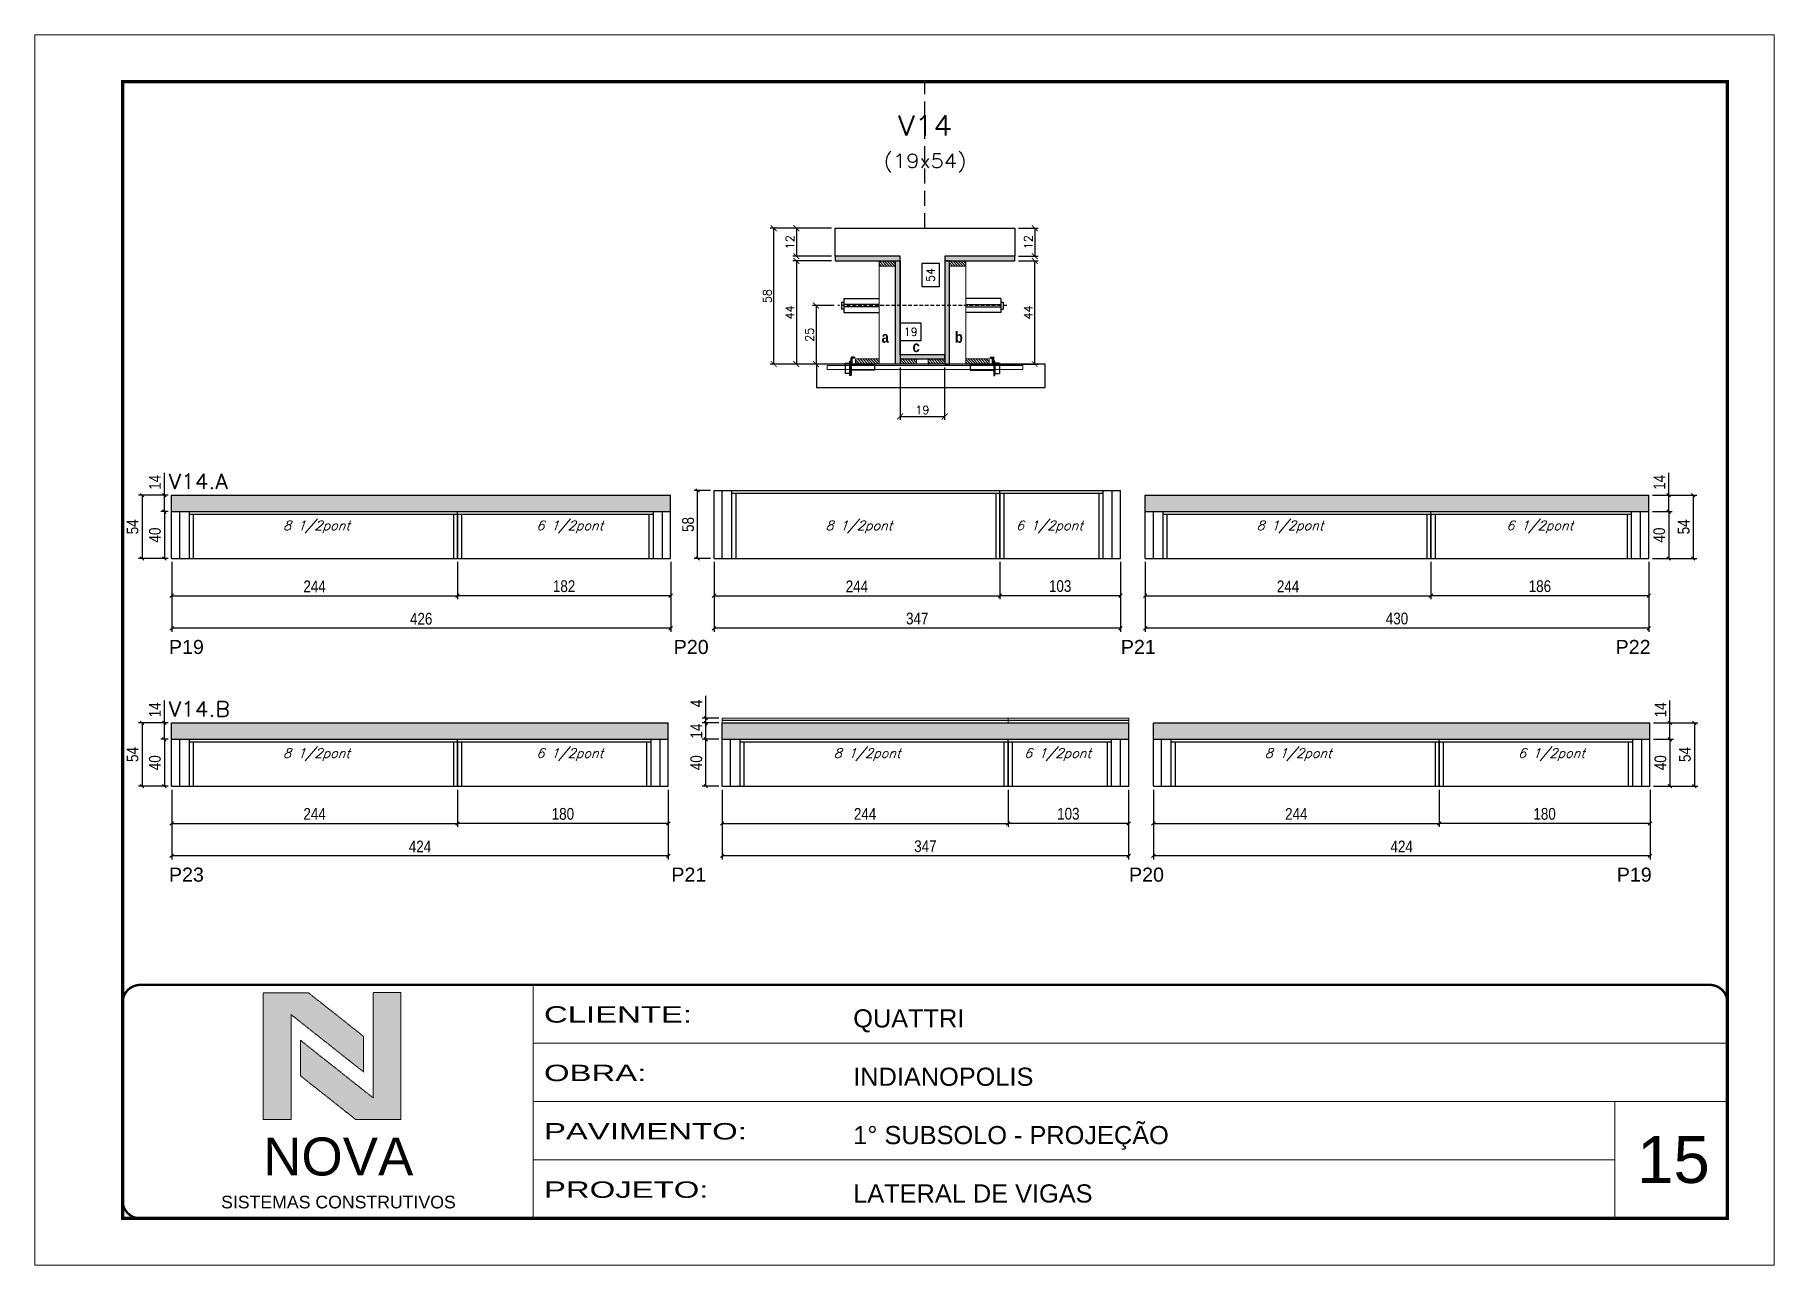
# Model space of a CAD drawing. Header units: millimetres. Extents: x 2921 to 9246, y 316 to 11751.
# Drawn here: x 6091 to 7576, y 6059 to 7109 of the extents above; entities that cross this region are included whole.
import ezdxf
from ezdxf.enums import TextEntityAlignment as Align

# ---------------------------------------------------------------- set-up
doc = ezdxf.new("R2010")
doc.units = ezdxf.units.MM
for name, pattern in [('CONTINUO', [0]), ('DASHED', [0.75, 0.5, -0.25]), ('HIDDEN', [9.525, 6.35, -3.175])]:
    doc.linetypes.add(name, pattern=pattern)
for name, color, linetype in [('1', 3, 'Continuous'), ('5', 5, 'Continuous'), ('barrote', 251, 'Continuous'), ('COTA', 241, 'Continuous'), ('Cota Seção (2x)', 4, 'Continuous'), ('detalhes', 4, 'Continuous'), ('Hachura', 253, 'Continuous'), ('Painéis', 200, 'Continuous'), ('presilha', 1, 'Continuous'), ('SARR_2.2x7', 40, 'Continuous'), ('SARR_3.5x7', 81, 'Continuous'), ('SARR_EDITAR', 141, 'Continuous'), ('TENSOR', 3, 'Continuous'), ('texto', 7, 'Continuous'), ('Texto de Titulo', 7, 'Continuous'), ('Texto Qtd Sarr', 242, 'Continuous')]:
    doc.layers.add(name, color=color, linetype=linetype)
for name, color, linetype, lineweight in [('CARIMBO', 255, 'Continuous', 9), ('CARIMBO-LEGENDA', 75, 'Continuous', 15), ('CONCRETO', 251, 'Continuous', 25), ('Folhas', 255, 'Continuous', 9), ('Madeira', 126, 'Continuous', 18), ('SARRAFO DE PRESSAO', 251, 'DASHED', 9), ('SCO-___-LAJ', 2, 'Continuous', 0), ('Texto Seção', 7, 'Continuous', 15)]:
    doc.layers.add(name, color=color, linetype=linetype, lineweight=lineweight)
doc.styles.add('arial', font='arial.ttf')
doc.styles.add('COTA TECNICA', font='techl___.ttf', dxfattribs={"height": 10})
doc.styles.add('REGUA-120', font='ROMANS.shx', dxfattribs={"height": 15})
doc.styles.add('Romans', font='romans.shx')
doc.styles.get("Standard").update_dxf_attribs({"font": 'arial.ttf'})
doc.styles.add('TECNICA', font='techb___.ttf', dxfattribs={"height": 10})
doc.styles.add('Tecnologia', font='')
doc.styles.get('Tecnologia').set_extended_font_data('Forgotten Futurist')
doc.dimstyles.new('Cota Seção (2x)', dxfattribs={"dimtxt": 7, "dimasz": 5, "dimexe": 3, "dimexo": 3, "dimgap": 2, "dimtad": 3, "dimdec": 1, "dimlfac": 0.5, "dimzin": 12, "dimdsep": 46, "dimtxsty": 'Romans', "dimblk": 'ARCHTICK', "dimcen": 0, "dimclrd": 4, "dimclre": 4, "dimclrt": 1, "dimadec": 1, "dimazin": 3, "dimtfac": 1, "dimtdec": 1, "dimtmove": 0, "dimatfit": 3, "dimldrblk": 'OBLIQUE', "dimfxl": 1, "dimtolj": 1, "dimtzin": 12, "dimarcsym": 0})
doc.dimstyles.new('Cota Seção interna', dxfattribs={"dimtxt": 7, "dimasz": 6, "dimexe": 0.18, "dimexo": 2, "dimgap": -4, "dimtad": 3, "dimdec": 1, "dimlfac": 0.5, "dimzin": 12, "dimdsep": 46, "dimtxsty": 'Romans', "dimblk": 'ARCHTICK', "dimcen": 0.09, "dimse1": 1, "dimse2": 1, "dimsd1": 1, "dimsd2": 1, "dimclrd": 180, "dimclre": 5, "dimclrt": 1, "dimadec": 0, "dimazin": 3, "dimtfac": 1, "dimtdec": 1, "dimtofl": 0, "dimtmove": 0, "dimatfit": 3, "dimldrblk": 'ARCHTICK', "dimfxl": 1, "dimtolj": 1, "dimtzin": 0, "dimarcsym": 0})
doc.dimstyles.new('PAINEL', dxfattribs={"dimtxt": 10, "dimasz": 3, "dimexe": 3, "dimexo": 3, "dimgap": 3, "dimtad": 1, "dimdec": 1, "dimzin": 12, "dimdsep": 46, "dimtxsty": 'COTA TECNICA', "dimblk1": 'OBLIQUE', "dimblk2": 'OBLIQUE', "dimsah": 1, "dimcen": 0.9, "dimclrd": 4, "dimclre": 4, "dimclrt": 240, "dimadec": 1, "dimazin": 3, "dimtfac": 1, "dimtdec": 1, "dimtmove": 0, "dimatfit": 3, "dimfxl": 1, "dimtolj": 1, "dimtzin": 12, "dimarcsym": 0})
pattern_1 = [(315, (29786.551, -1401.844), (1.12253202, 1.12253202), [])]

msp = doc.modelspace()

# ---------------------------------------------------------------- texts
at = {"layer": '5', "linetype": 'Continuous'}
for s, p in [('P19', (6205.65, 6580.38)), ('P20', (6636.61, 6580.38)), ('P21', (7018.32, 6580.38)), ('P22', (7440.73, 6580.38)), ('P23', (6205.65, 6386.09)), ('P21', (6634.61, 6386.09)), ('P20', (7025.32, 6386.09)), ('P19', (7441.73, 6386.09))]:
    msp.add_text(s, height=12, rotation=0.00004, dxfattribs=at).set_placement(p)
at = {"layer": 'CARIMBO', "style": 'arial'}
msp.add_text('15', height=40, dxfattribs=at).set_placement((7458.99, 6128.94))
at = {"layer": 'detalhes', "style": 'TECNICA'}
for s, p in [('a', (6814.1, 6846)), ('b', (6876.65, 6845.99)), ('c', (6840.53, 6838.04))]:
    msp.add_text(s, height=9.6, dxfattribs=at).set_placement(p)
at = {"layer": 'texto', "color": 2, "char_height": 8, "attachment_point": 5, "style": 'Romans'}
for s, insert in [('{\\Q19;\\C256;8 1/2pont}', (6331.66, 6688.8)), ('{\\Q19;\\C256;6 1/2pont}', (6547.9, 6688.8)), ('{\\Q19;\\C256;8 1/2pont}', (6794.73, 6688.8)), ('{\\Q19;\\C256;6 1/2pont}', (6957.34, 6688.8)), ('{\\Q19;\\C256;8 1/2pont}', (7162.75, 6688.8)), ('{\\Q19;\\C256;6 1/2pont}', (7375.99, 6688.8)), ('{\\Q19;\\C256;8 1/2pont}', (6331.66, 6494.51)), ('{\\Q19;\\C256;6 1/2pont}', (6547.9, 6494.51)), ('{\\Q19;\\C256;8 1/2pont}', (6801.73, 6494.51)), ('{\\Q19;\\C256;6 1/2pont}', (6964.34, 6494.51)), ('{\\Q19;\\C256;8 1/2pont}', (7169.75, 6494.51)), ('{\\Q19;\\C256;6 1/2pont}', (7385.99, 6494.51))]:
    msp.add_mtext(s, dxfattribs=dict(at, insert=insert))
at = {"layer": 'Texto Seção', "style": 'REGUA-120', "width": 1.05}
for s, p in [('V14.A', (6205.52, 6721.2)), ('V14.B', (6205.52, 6526.91))]:
    msp.add_text(s, height=13, dxfattribs=at).set_placement(p)

# ---------------------------------------------------------------- blocks, each defined once
blk = doc.blocks.new('A$C64660E27')
at = {"layer": 'COTA', "true_color": 0x1a1a1a}
h = blk.add_hatch(color=250, dxfattribs=at)
h.dxf.hatch_style = 1
h.paths.add_polyline_path([(185.4, -11.6), (142.4, -11.6), (142.4, -131.6), (168.8, -131.6), (168.8, -32.2), (237.7, -86.7), (237.7, -53)])
at = {"layer": 'COTA'}
h = blk.add_hatch(color=20, dxfattribs=at)
h.dxf.hatch_style = 1
h.paths.add_polyline_path([(273, -11.4), (246.6, -11.4), (246.6, -111.1), (177.7, -56.6), (177.7, -90.2), (230, -131.6), (273, -131.6)])
for p, q in [((142.4, -131.6), (142.4, -11.6)), ((142.4, -11.6), (185.4, -11.6)), ((185.4, -11.6), (237.7, -53)), ((273, -11.4), (246.6, -11.4)), ((246.6, -111.1), (246.6, -11.4)), ((273, -11.4), (273, -131.6)), ((168.8, -32.2), (237.7, -86.7)), ((168.8, -131.6), (168.8, -32.2)), ((246.6, -111.1), (177.7, -56.6)), ((177.7, -90.2), (177.7, -56.6)), ((237.7, -86.7), (237.7, -53)), ((230, -131.6), (177.7, -90.2)), ((142.4, -131.6), (168.8, -131.6)), ((273, -131.6), (230, -131.6))]:
    blk.add_line(p, q)
at = {"layer": 'CARIMBO-LEGENDA', "color": 7, "linetype": 'Continuous', "ltscale": 100, "style": 'arial'}
blk.add_text('NOVA', height=36, dxfattribs=at).set_placement((142.4, -184.8))
at = {"layer": 'CARIMBO-LEGENDA', "color": 7, "linetype": 'Continuous', "style": 'arial'}
blk.add_text('SISTEMAS CONSTRUTIVOS', height=12, dxfattribs=at).set_placement((102.5, -216))
blk = doc.blocks.new('9999999999')
at = {"color": 30, "linetype": 'CONTINUO'}
for p, q in [((98564.6, 34230.2), (98564.6, 34429.4)), ((98564.6, 34379.6), (99584, 34379.6)), ((98564.6, 34329.8), (99488, 34329.8)), ((99584, 34329.8), (99488, 34329.8)), ((99488, 34329.8), (99488, 34230.2)), ((98564.6, 34280), (99488, 34280))]:
    blk.add_line(p, q, dxfattribs=at)
at = {"color": 30, "linetype": 'CONTINUO', "const_width": 2}
blk.add_lwpolyline([(99584, 34230.2), (99584, 34414.4, 0.414214), (99569, 34429.4), (98229, 34429.4, 0.414214), (98214, 34414.4), (98214, 34245.2, 0.414214), (98229, 34230.2), (99584, 34230.2)], format="xyb", dxfattribs=at)
at = {"layer": 'Folhas'}
blk.add_lwpolyline([(98139, 34190.2), (99624, 34190.2), (99624, 35240.2), (98139, 35240.2)], close=True, dxfattribs=at)
at = {"layer": 'Folhas', "color": 30, "const_width": 3}
blk.add_lwpolyline([(98214, 34230.2), (99584, 34230.2), (99584, 35200.2), (98214, 35200.2)], close=True, dxfattribs=at)
at = {"xscale": 0.9, "yscale": 0.9, "zscale": 0.9}
blk.add_blockref('A$C64660E27', (98205.8, 34433.1), dxfattribs=at)
at = {"color": 7, "linetype": 'Continuous', "ltscale": 5, "style": 'arial'}
for s, height, p in [('QUATTRI', 15.48, (98837.7, 34393.1)), ('INDIANOPOLIS', 15.483, (98837.7, 34343.3)), ('1° SUBSOLO - PROJEÇÃO', 15.483, (98837.7, 34293.5)), ('LATERAL DE VIGAS', 15.483, (98837.7, 34243.7))]:
    blk.add_text(s, height=height, dxfattribs=at).set_placement(p)
at = {"layer": 'Folhas', "color": 7, "style": 'Tecnologia', "width": 1.5}
for s, p in [('CLIENTE:', (98573.7, 34397.2)), ('OBRA:', (98573.7, 34347.3)), ('PAVIMENTO:', (98573.7, 34297.5)), ('PROJETO:', (98573.7, 34247.7))]:
    blk.add_text(s, height=14, dxfattribs=at).set_placement(p)
blk = doc.blocks.new('titulo1')
at = {"layer": 'Defpoints', "color": 252, "linetype": 'HIDDEN', "ltscale": 2}
blk.add_line((0, 0), (0, 125), dxfattribs=at)
at = {"layer": 'Defpoints', "style": 'Romans', "oblique": 15}
blk.add_attdef('FOLHA', text='', height=10, dxfattribs=at).set_placement((0, 15.6), align=Align.MIDDLE_CENTER)
at = {"layer": 'Texto Qtd Sarr', "color": 3, "style": 'Romans', "oblique": 15}
for tag, height, p in [('TITULO', 17, (0, 71.4)), ('SEÇÃO', 12, (0, 41.5))]:
    blk.add_attdef(tag, text='', height=height, dxfattribs=at).set_placement(p, align=Align.MIDDLE_CENTER)
blk = doc.blocks.new('_ArchTick')
at = {"color": 0, "linetype": 'ByBlock', "const_width": 0.15}
blk.add_lwpolyline([(-0.5, -0.5), (0.5, 0.5)], dxfattribs=at)
blk = doc.blocks.new('*D88')
at = {"layer": 'COTA', "color": 4, "lineweight": -2, "transparency": 16777216}
for p, q in [((6930.9, 6943.8), (6947.8, 6943.8)), ((6944.8, 6943.8), (6944.8, 6919.8)), ((6930.9, 6919.8), (6947.8, 6919.8))]:
    blk.add_line(p, q, dxfattribs=at)
at = {"layer": 'Defpoints', "color": 0, "transparency": 16777216}
for p in [(6927.9, 6943.8), (6927.9, 6919.8), (6944.8, 6919.8)]:
    blk.add_point(p, dxfattribs=at)
at = {"layer": 'COTA', "color": 4, "lineweight": -2, "transparency": 16777216, "xscale": 5, "yscale": 5, "zscale": 5}
for p, rotation in [((6944.8, 6943.8), 90), ((6944.8, 6919.8), 270)]:
    blk.add_blockref('_ArchTick', p, dxfattribs=dict(at, rotation=rotation))
at = {"layer": 'COTA', "color": 1, "transparency": 16777216, "insert": (6939.3, 6931.8), "char_height": 7, "attachment_point": 5, "rotation": 90, "style": 'Romans'}
blk.add_mtext('\\A1;12', dxfattribs=at)
blk = doc.blocks.new('_Oblique')
at = {"layer": '1', "color": 0, "lineweight": -2}
blk.add_line((-0.5, -0.5), (0.5, 0.5), dxfattribs=at)
blk = doc.blocks.new('*D89')
at = {"layer": 'COTA', "color": 4, "lineweight": -2, "transparency": 16777216}
for p, q in [((6771.3, 6943.8), (6719, 6943.8)), ((6722, 6827.8), (6722, 6943.8)), ((6793.3, 6827.8), (6719, 6827.8))]:
    blk.add_line(p, q, dxfattribs=at)
at = {"layer": 'Defpoints', "color": 0, "transparency": 16777216}
for p in [(6722, 6943.8), (6774.3, 6943.8), (6796.3, 6827.8)]:
    blk.add_point(p, dxfattribs=at)
at = {"layer": 'COTA', "color": 4, "lineweight": -2, "transparency": 16777216, "xscale": 5, "yscale": 5, "zscale": 5}
for p, rotation in [((6722, 6943.8), 90), ((6722, 6827.8), 270)]:
    blk.add_blockref('_ArchTick', p, dxfattribs=dict(at, rotation=rotation))
at = {"layer": 'COTA', "color": 1, "transparency": 16777216, "insert": (6716.5, 6885.8), "char_height": 7, "attachment_point": 5, "rotation": 90, "style": 'Romans'}
blk.add_mtext('\\A1;58', dxfattribs=at)
blk = doc.blocks.new('*D90')
at = {"layer": 'COTA', "color": 4, "lineweight": -2, "transparency": 16777216}
for p, q in [((6930.9, 6915.8), (6947.8, 6915.8)), ((6944.8, 6827.8), (6944.8, 6915.8)), ((6904.5, 6827.8), (6947.8, 6827.8))]:
    blk.add_line(p, q, dxfattribs=at)
at = {"layer": 'Defpoints', "color": 0, "transparency": 16777216}
for p in [(6927.9, 6915.8), (6944.8, 6915.8), (6901.5, 6827.8)]:
    blk.add_point(p, dxfattribs=at)
at = {"layer": 'COTA', "color": 4, "lineweight": -2, "transparency": 16777216, "xscale": 5, "yscale": 5, "zscale": 5}
for p, rotation in [((6944.8, 6915.8), 90), ((6944.8, 6827.8), 270)]:
    blk.add_blockref('_ArchTick', p, dxfattribs=dict(at, rotation=rotation))
at = {"layer": 'COTA', "color": 1, "transparency": 16777216, "insert": (6939.3, 6871.8), "char_height": 7, "attachment_point": 5, "rotation": 90, "style": 'Romans'}
blk.add_mtext('\\A1;44', dxfattribs=at)
blk = doc.blocks.new('*D91')
at = {"layer": 'Cota Seção (2x)', "color": 180, "lineweight": -2, "transparency": 16777216}
for p, q in [((6863.4, 6913.6), (6848.4, 6913.6)), ((6848.4, 6913.6), (6848.4, 6894)), ((6863.4, 6894), (6863.4, 6913.6)), ((6848.4, 6894), (6863.4, 6894))]:
    blk.add_line(p, q, dxfattribs=at)
at = {"layer": 'Defpoints', "color": 0, "transparency": 16777216}
for p in [(6867.4, 6943.8), (6878.9, 6943.8), (6878.9, 6835.8)]:
    blk.add_point(p, dxfattribs=at)
at = {"layer": 'Cota Seção (2x)', "color": 1, "transparency": 16777216, "insert": (6855.9, 6903.8), "char_height": 7, "attachment_point": 5, "rotation": 90, "style": 'Romans'}
blk.add_mtext('\\A1;54', dxfattribs=at)
blk = doc.blocks.new('*D92')
at = {"layer": 'COTA', "color": 4, "lineweight": -2, "transparency": 16777216}
for p, q in [((6771.3, 6943.8), (6738.3, 6943.8)), ((6741.3, 6943.8), (6741.3, 6919.8)), ((6771.3, 6919.8), (6738.3, 6919.8))]:
    blk.add_line(p, q, dxfattribs=at)
at = {"layer": 'Defpoints', "color": 0, "transparency": 16777216}
for p in [(6774.3, 6943.8), (6741.3, 6919.8), (6774.3, 6919.8)]:
    blk.add_point(p, dxfattribs=at)
at = {"layer": 'COTA', "color": 4, "lineweight": -2, "transparency": 16777216, "xscale": 5, "yscale": 5, "zscale": 5}
for p, rotation in [((6741.3, 6943.8), 90), ((6741.3, 6919.8), 270)]:
    blk.add_blockref('_ArchTick', p, dxfattribs=dict(at, rotation=rotation))
at = {"layer": 'COTA', "color": 1, "transparency": 16777216, "insert": (6735.8, 6931.8), "char_height": 7, "attachment_point": 5, "rotation": 90, "style": 'Romans'}
blk.add_mtext('\\A1;12', dxfattribs=at)
blk = doc.blocks.new('*D93')
at = {"layer": 'COTA', "color": 4, "lineweight": -2, "transparency": 16777216}
for p, q in [((6771.3, 6915.8), (6738.3, 6915.8)), ((6741.3, 6915.8), (6741.3, 6827.8)), ((6793.3, 6827.8), (6738.3, 6827.8))]:
    blk.add_line(p, q, dxfattribs=at)
at = {"layer": 'Defpoints', "color": 0, "transparency": 16777216}
for p in [(6774.3, 6915.8), (6741.3, 6827.8), (6796.3, 6827.8)]:
    blk.add_point(p, dxfattribs=at)
at = {"layer": 'COTA', "color": 4, "lineweight": -2, "transparency": 16777216, "xscale": 5, "yscale": 5, "zscale": 5}
for p, rotation in [((6741.3, 6915.8), 90), ((6741.3, 6827.8), 270)]:
    blk.add_blockref('_ArchTick', p, dxfattribs=dict(at, rotation=rotation))
at = {"layer": 'COTA', "color": 1, "transparency": 16777216, "insert": (6735.8, 6871.8), "char_height": 7, "attachment_point": 5, "rotation": 90, "style": 'Romans'}
blk.add_mtext('\\A1;44', dxfattribs=at)
blk = doc.blocks.new('PRESILHA METÁLICA 1')
at = {"layer": 'presilha'}
for p, q in [((0, 13), (6, 13)), ((0, 13), (0, 0)), ((6, 0), (0, 0)), ((6, 15.5), (7.5, 15.5)), ((6, -2.5), (6, 15.5)), ((6, 13), (6, 0)), ((7.5, 10.6), (7.5, 19.9)), ((7.5, 15.5), (7.5, -2.5)), ((37.5, 4.1), (7.5, 4.1)), ((12, 21), (8.6, 21)), ((9, 11.6), (9, 18.9)), ((12, 19.5), (9.6, 19.5)), ((37.5, 11), (9.6, 11)), ((12, 21), (12, 19.5)), ((37.5, 11), (37.5, 4.1)), ((7.5, -2.5), (6, -2.5))]:
    blk.add_line(p, q, dxfattribs=at)
for centre, radius, start, end in [((8.6, 19.9), 1.14, 90, 180), ((9.6, 18.9), 0.57, 90, 180), ((9.6, 11.6), 0.57, 180, 270)]:
    blk.add_arc(centre, radius, start, end, dxfattribs=at)
blk = doc.blocks.new('*D94')
at = {"layer": 'COTA', "color": 4, "lineweight": -2, "transparency": 16777216}
for p, q in [((6829.9, 6824.8), (6829.9, 6780.1)), ((6867.9, 6824.8), (6867.9, 6780.1)), ((6829.9, 6783.1), (6867.9, 6783.1))]:
    blk.add_line(p, q, dxfattribs=at)
at = {"layer": 'Defpoints', "color": 0, "transparency": 16777216}
for p in [(6829.9, 6827.8), (6867.9, 6827.8), (6867.9, 6783.1)]:
    blk.add_point(p, dxfattribs=at)
at = {"layer": 'COTA', "color": 4, "lineweight": -2, "transparency": 16777216, "xscale": 5, "yscale": 5, "zscale": 5, "rotation": 180}
blk.add_blockref('_ArchTick', (6829.9, 6783.1), dxfattribs=at)
at = {"layer": 'COTA', "color": 4, "lineweight": -2, "transparency": 16777216, "xscale": 5, "yscale": 5, "zscale": 5}
blk.add_blockref('_ArchTick', (6867.9, 6783.1), dxfattribs=at)
at = {"layer": 'COTA', "color": 1, "transparency": 16777216, "insert": (6848.9, 6788.6), "char_height": 7, "attachment_point": 5, "style": 'Romans'}
blk.add_mtext('\\A1;19', dxfattribs=at)
blk = doc.blocks.new('*D887')
at = {"layer": 'COTA', "color": 4, "lineweight": -2, "transparency": 16777216}
for p, q in [((6773.6, 6877.8), (6755.1, 6877.8)), ((6758.1, 6877.8), (6758.1, 6827.8)), ((6773.6, 6827.8), (6755.1, 6827.8))]:
    blk.add_line(p, q, dxfattribs=at)
at = {"layer": 'Defpoints', "color": 0, "transparency": 16777216}
for p in [(6776.6, 6877.8), (6758.1, 6827.8), (6776.6, 6827.8)]:
    blk.add_point(p, dxfattribs=at)
at = {"layer": 'COTA', "color": 4, "lineweight": -2, "transparency": 16777216, "xscale": 5, "yscale": 5, "zscale": 5}
for p, rotation in [((6758.1, 6877.8), 90), ((6758.1, 6827.8), 270)]:
    blk.add_blockref('_ArchTick', p, dxfattribs=dict(at, rotation=rotation))
at = {"layer": 'COTA', "color": 1, "transparency": 16777216, "insert": (6752.6, 6852.8), "char_height": 7, "attachment_point": 5, "rotation": 90, "style": 'Romans'}
blk.add_mtext('\\A1;25', dxfattribs=at)
blk = doc.blocks.new('*D95')
at = {"layer": 'Cota Seção (2x)', "color": 180, "lineweight": -2, "transparency": 16777216}
for p, q in [((6847.9, 6862.8), (6829.9, 6862.8)), ((6829.9, 6862.8), (6829.9, 6847.8)), ((6847.9, 6847.8), (6847.9, 6862.8)), ((6829.9, 6847.8), (6847.9, 6847.8))]:
    blk.add_line(p, q, dxfattribs=at)
at = {"layer": 'Defpoints', "color": 0, "transparency": 16777216}
for p in [(6867.9, 6843.8), (6829.9, 6827.8), (6867.9, 6827.8)]:
    blk.add_point(p, dxfattribs=at)
at = {"layer": 'Cota Seção (2x)', "color": 1, "transparency": 16777216, "insert": (6838.9, 6855.3), "char_height": 7, "attachment_point": 5, "style": 'Romans'}
blk.add_mtext('\\A1;19', dxfattribs=at)
blk = doc.blocks.new('*D96')
at = {"layer": 'COTA', "color": 4, "linetype": 'ByBlock', "lineweight": -2, "transparency": 16777216}
for p, q in [((6208, 6658.9), (6208, 6627.1)), ((6452, 6658.9), (6452, 6627.1)), ((6208, 6630.1), (6452, 6630.1))]:
    blk.add_line(p, q, dxfattribs=at)
at = {"layer": 'Defpoints', "color": 0, "linetype": 'ByBlock', "transparency": 16777216}
for p in [(6208, 6661.9), (6452, 6661.9), (6452, 6630.1)]:
    blk.add_point(p, dxfattribs=at)
at = {"layer": 'COTA', "color": 4, "linetype": 'ByBlock', "lineweight": -2, "transparency": 16777216, "xscale": 3, "yscale": 3, "zscale": 3, "rotation": 180}
blk.add_blockref('_Oblique', (6208, 6630.1), dxfattribs=at)
at = {"layer": 'COTA', "color": 4, "linetype": 'ByBlock', "lineweight": -2, "transparency": 16777216, "xscale": 3, "yscale": 3, "zscale": 3}
blk.add_blockref('_Oblique', (6452, 6630.1), dxfattribs=at)
at = {"layer": 'COTA', "color": 240, "linetype": 'ByBlock', "transparency": 16777216, "insert": (6330, 6638.1), "char_height": 10, "width": 165.595, "attachment_point": 5, "style": 'COTA TECNICA'}
blk.add_mtext('\\A1;244 ', dxfattribs=at)
blk = doc.blocks.new('*D97')
at = {"layer": 'COTA', "color": 4, "lineweight": -2, "transparency": 16777216}
for p, q in [((6452, 6658.9), (6452, 6627.1)), ((6634, 6658.9), (6634, 6627.1)), ((6634, 6630.1), (6452, 6630.1))]:
    blk.add_line(p, q, dxfattribs=at)
at = {"layer": 'Defpoints', "color": 0, "transparency": 16777216}
for p in [(6452, 6661.9), (6634, 6661.9), (6452, 6630.1)]:
    blk.add_point(p, dxfattribs=at)
at = {"layer": 'COTA', "color": 4, "lineweight": -2, "transparency": 16777216, "xscale": 3, "yscale": 3, "zscale": 3, "rotation": 180}
blk.add_blockref('_Oblique', (6452, 6630.1), dxfattribs=at)
at = {"layer": 'COTA', "color": 4, "lineweight": -2, "transparency": 16777216, "xscale": 3, "yscale": 3, "zscale": 3}
blk.add_blockref('_Oblique', (6634, 6630.1), dxfattribs=at)
at = {"layer": 'COTA', "color": 240, "transparency": 16777216, "insert": (6543, 6638.2), "char_height": 10, "attachment_point": 5, "style": 'COTA TECNICA'}
blk.add_mtext('\\A1;182', dxfattribs=at)
blk = doc.blocks.new('*D108')
at = {"layer": 'Defpoints', "color": 0, "transparency": 16777216}
for p in [(6634, 6661.9), (6208, 6630.1), (6208, 6602.3)]:
    blk.add_point(p, dxfattribs=at)
at = {"layer": 'Painéis', "color": 4, "lineweight": -2, "transparency": 16777216}
for p, q in [((6634, 6658.9), (6634, 6599.3)), ((6208, 6627.1), (6208, 6599.3)), ((6634, 6602.3), (6208, 6602.3))]:
    blk.add_line(p, q, dxfattribs=at)
at = {"layer": 'Painéis', "color": 4, "lineweight": -2, "transparency": 16777216, "xscale": 3, "yscale": 3, "zscale": 3, "rotation": 180}
blk.add_blockref('_Oblique', (6208, 6602.3), dxfattribs=at)
at = {"layer": 'Painéis', "color": 4, "lineweight": -2, "transparency": 16777216, "xscale": 3, "yscale": 3, "zscale": 3}
blk.add_blockref('_Oblique', (6634, 6602.3), dxfattribs=at)
at = {"layer": 'Painéis', "color": 240, "lineweight": 5, "transparency": 16777216, "insert": (6421, 6610.4), "char_height": 10, "attachment_point": 5, "style": 'COTA TECNICA'}
blk.add_mtext('\\A1;426', dxfattribs=at)
blk = doc.blocks.new('*D109')
at = {"layer": 'COTA', "color": 4, "linetype": 'ByBlock', "lineweight": -2, "transparency": 16777216}
for p, q in [((6671, 6658.9), (6671, 6627.1)), ((6915, 6658.9), (6915, 6627.1)), ((6671, 6630.1), (6915, 6630.1))]:
    blk.add_line(p, q, dxfattribs=at)
at = {"layer": 'Defpoints', "color": 0, "linetype": 'ByBlock', "transparency": 16777216}
for p in [(6671, 6661.9), (6915, 6661.9), (6915, 6630.1)]:
    blk.add_point(p, dxfattribs=at)
at = {"layer": 'COTA', "color": 4, "linetype": 'ByBlock', "lineweight": -2, "transparency": 16777216, "xscale": 3, "yscale": 3, "zscale": 3, "rotation": 180}
blk.add_blockref('_Oblique', (6671, 6630.1), dxfattribs=at)
at = {"layer": 'COTA', "color": 4, "linetype": 'ByBlock', "lineweight": -2, "transparency": 16777216, "xscale": 3, "yscale": 3, "zscale": 3}
blk.add_blockref('_Oblique', (6915, 6630.1), dxfattribs=at)
at = {"layer": 'COTA', "color": 240, "linetype": 'ByBlock', "transparency": 16777216, "insert": (6793, 6638.1), "char_height": 10, "width": 165.595, "attachment_point": 5, "style": 'COTA TECNICA'}
blk.add_mtext('\\A1;244 ', dxfattribs=at)
blk = doc.blocks.new('*D110')
at = {"layer": 'COTA', "color": 4, "lineweight": -2, "transparency": 16777216}
for p, q in [((6915, 6658.9), (6915, 6627.1)), ((7018, 6658.9), (7018, 6627.1)), ((7018, 6630.1), (6915, 6630.1))]:
    blk.add_line(p, q, dxfattribs=at)
at = {"layer": 'Defpoints', "color": 0, "transparency": 16777216}
for p in [(6915, 6661.9), (7018, 6661.9), (6915, 6630.1)]:
    blk.add_point(p, dxfattribs=at)
at = {"layer": 'COTA', "color": 4, "lineweight": -2, "transparency": 16777216, "xscale": 3, "yscale": 3, "zscale": 3, "rotation": 180}
blk.add_blockref('_Oblique', (6915, 6630.1), dxfattribs=at)
at = {"layer": 'COTA', "color": 4, "lineweight": -2, "transparency": 16777216, "xscale": 3, "yscale": 3, "zscale": 3}
blk.add_blockref('_Oblique', (7018, 6630.1), dxfattribs=at)
at = {"layer": 'COTA', "color": 240, "transparency": 16777216, "insert": (6966.5, 6638.3), "char_height": 10, "attachment_point": 5, "style": 'COTA TECNICA'}
blk.add_mtext('\\A1;103', dxfattribs=at)
blk = doc.blocks.new('*D111')
at = {"layer": 'Defpoints', "color": 0, "transparency": 16777216}
for p in [(7018, 6661.9), (6671, 6630.1), (6671, 6602.3)]:
    blk.add_point(p, dxfattribs=at)
at = {"layer": 'Painéis', "color": 4, "lineweight": -2, "transparency": 16777216}
for p, q in [((7018, 6658.9), (7018, 6599.3)), ((6671, 6627.1), (6671, 6599.3)), ((7018, 6602.3), (6671, 6602.3))]:
    blk.add_line(p, q, dxfattribs=at)
at = {"layer": 'Painéis', "color": 4, "lineweight": -2, "transparency": 16777216, "xscale": 3, "yscale": 3, "zscale": 3, "rotation": 180}
blk.add_blockref('_Oblique', (6671, 6602.3), dxfattribs=at)
at = {"layer": 'Painéis', "color": 4, "lineweight": -2, "transparency": 16777216, "xscale": 3, "yscale": 3, "zscale": 3}
blk.add_blockref('_Oblique', (7018, 6602.3), dxfattribs=at)
at = {"layer": 'Painéis', "color": 240, "lineweight": 5, "transparency": 16777216, "insert": (6844.5, 6610.6), "char_height": 10, "attachment_point": 5, "style": 'COTA TECNICA'}
blk.add_mtext('\\A1;347', dxfattribs=at)
blk = doc.blocks.new('*D112')
at = {"layer": 'COTA', "color": 4, "linetype": 'ByBlock', "lineweight": -2, "transparency": 16777216}
for p, q in [((7039.1, 6658.9), (7039.1, 6627.1)), ((7283.1, 6658.9), (7283.1, 6627.1)), ((7039.1, 6630.1), (7283.1, 6630.1))]:
    blk.add_line(p, q, dxfattribs=at)
at = {"layer": 'Defpoints', "color": 0, "linetype": 'ByBlock', "transparency": 16777216}
for p in [(7039.1, 6661.9), (7283.1, 6661.9), (7283.1, 6630.1)]:
    blk.add_point(p, dxfattribs=at)
at = {"layer": 'COTA', "color": 4, "linetype": 'ByBlock', "lineweight": -2, "transparency": 16777216, "xscale": 3, "yscale": 3, "zscale": 3, "rotation": 180}
blk.add_blockref('_Oblique', (7039.1, 6630.1), dxfattribs=at)
at = {"layer": 'COTA', "color": 4, "linetype": 'ByBlock', "lineweight": -2, "transparency": 16777216, "xscale": 3, "yscale": 3, "zscale": 3}
blk.add_blockref('_Oblique', (7283.1, 6630.1), dxfattribs=at)
at = {"layer": 'COTA', "color": 240, "linetype": 'ByBlock', "transparency": 16777216, "insert": (7161.1, 6638.1), "char_height": 10, "width": 165.595, "attachment_point": 5, "style": 'COTA TECNICA'}
blk.add_mtext('\\A1;244 ', dxfattribs=at)
blk = doc.blocks.new('*D113')
at = {"layer": 'COTA', "color": 4, "lineweight": -2, "transparency": 16777216}
for p, q in [((7283.1, 6658.9), (7283.1, 6627.1)), ((7469.1, 6658.9), (7469.1, 6627.1)), ((7469.1, 6630.1), (7283.1, 6630.1))]:
    blk.add_line(p, q, dxfattribs=at)
at = {"layer": 'Defpoints', "color": 0, "transparency": 16777216}
for p in [(7283.1, 6661.9), (7469.1, 6661.9), (7283.1, 6630.1)]:
    blk.add_point(p, dxfattribs=at)
at = {"layer": 'COTA', "color": 4, "lineweight": -2, "transparency": 16777216, "xscale": 3, "yscale": 3, "zscale": 3, "rotation": 180}
blk.add_blockref('_Oblique', (7283.1, 6630.1), dxfattribs=at)
at = {"layer": 'COTA', "color": 4, "lineweight": -2, "transparency": 16777216, "xscale": 3, "yscale": 3, "zscale": 3}
blk.add_blockref('_Oblique', (7469.1, 6630.1), dxfattribs=at)
at = {"layer": 'COTA', "color": 240, "transparency": 16777216, "insert": (7376.1, 6638.2), "char_height": 10, "attachment_point": 5, "style": 'COTA TECNICA'}
blk.add_mtext('\\A1;186', dxfattribs=at)
blk = doc.blocks.new('*D114')
at = {"layer": 'Defpoints', "color": 0, "transparency": 16777216}
for p in [(7469.1, 6661.9), (7039.1, 6630.1), (7039.1, 6602.3)]:
    blk.add_point(p, dxfattribs=at)
at = {"layer": 'Painéis', "color": 4, "lineweight": -2, "transparency": 16777216}
for p, q in [((7469.1, 6658.9), (7469.1, 6599.3)), ((7039.1, 6627.1), (7039.1, 6599.3)), ((7469.1, 6602.3), (7039.1, 6602.3))]:
    blk.add_line(p, q, dxfattribs=at)
at = {"layer": 'Painéis', "color": 4, "lineweight": -2, "transparency": 16777216, "xscale": 3, "yscale": 3, "zscale": 3, "rotation": 180}
blk.add_blockref('_Oblique', (7039.1, 6602.3), dxfattribs=at)
at = {"layer": 'Painéis', "color": 4, "lineweight": -2, "transparency": 16777216, "xscale": 3, "yscale": 3, "zscale": 3}
blk.add_blockref('_Oblique', (7469.1, 6602.3), dxfattribs=at)
at = {"layer": 'Painéis', "color": 240, "lineweight": 5, "transparency": 16777216, "insert": (7254.1, 6610.6), "char_height": 10, "attachment_point": 5, "style": 'COTA TECNICA'}
blk.add_mtext('\\A1;430', dxfattribs=at)
blk = doc.blocks.new('*D897')
at = {"layer": 'Defpoints', "color": 0, "transparency": 16777216}
for p in [(6208, 6701.9), (6201.8, 6661.9), (6208, 6661.9)]:
    blk.add_point(p, dxfattribs=at)
at = {"layer": 'Painéis', "color": 4, "lineweight": -2, "transparency": 16777216}
for p, q in [((6205, 6701.9), (6198.8, 6701.9)), ((6201.8, 6701.9), (6201.8, 6661.9)), ((6205, 6661.9), (6198.8, 6661.9))]:
    blk.add_line(p, q, dxfattribs=at)
at = {"layer": 'Painéis', "color": 4, "lineweight": -2, "transparency": 16777216, "xscale": 3, "yscale": 3, "zscale": 3}
for p, rotation in [((6201.8, 6701.9), 90), ((6201.8, 6661.9), 270)]:
    blk.add_blockref('_Oblique', p, dxfattribs=dict(at, rotation=rotation))
at = {"layer": 'Painéis', "color": 240, "lineweight": 5, "transparency": 16777216, "insert": (6193.7, 6681.9), "char_height": 10, "attachment_point": 5, "rotation": 90, "style": 'COTA TECNICA'}
blk.add_mtext('\\A1;40', dxfattribs=at)
blk = doc.blocks.new('*D898')
at = {"layer": 'Defpoints', "color": 0, "transparency": 16777216}
for p in [(6201.8, 6715.9), (6208, 6715.9), (6208, 6701.9)]:
    blk.add_point(p, dxfattribs=at)
at = {"layer": 'Painéis', "color": 4, "lineweight": -2, "transparency": 16777216}
for p, q in [((6201.8, 6715.9), (6201.8, 6735)), ((6205, 6715.9), (6198.8, 6715.9)), ((6201.8, 6701.9), (6201.8, 6715.9)), ((6205, 6701.9), (6198.8, 6701.9))]:
    blk.add_line(p, q, dxfattribs=at)
at = {"layer": 'Painéis', "color": 4, "lineweight": -2, "transparency": 16777216, "xscale": 3, "yscale": 3, "zscale": 3}
for p, rotation in [((6201.8, 6715.9), 90), ((6201.8, 6701.9), 270)]:
    blk.add_blockref('_Oblique', p, dxfattribs=dict(at, rotation=rotation))
at = {"layer": 'Painéis', "color": 240, "lineweight": 5, "transparency": 16777216, "insert": (6193.7, 6726.9), "char_height": 10, "attachment_point": 5, "rotation": 90, "style": 'COTA TECNICA'}
blk.add_mtext('\\A1;14', dxfattribs=at)
blk = doc.blocks.new('*D115')
at = {"layer": 'Defpoints', "color": 0, "transparency": 16777216}
for p in [(6208, 6715.9), (6182.7, 6661.9), (6208, 6661.9)]:
    blk.add_point(p, dxfattribs=at)
at = {"layer": 'Painéis', "color": 4, "lineweight": -2, "transparency": 16777216}
for p, q in [((6205, 6715.9), (6179.7, 6715.9)), ((6182.7, 6715.9), (6182.7, 6661.9)), ((6205, 6661.9), (6179.7, 6661.9))]:
    blk.add_line(p, q, dxfattribs=at)
at = {"layer": 'Painéis', "color": 4, "lineweight": -2, "transparency": 16777216, "xscale": 3, "yscale": 3, "zscale": 3}
for p, rotation in [((6182.7, 6715.9), 90), ((6182.7, 6661.9), 270)]:
    blk.add_blockref('_Oblique', p, dxfattribs=dict(at, rotation=rotation))
at = {"layer": 'Painéis', "color": 240, "lineweight": 5, "transparency": 16777216, "insert": (6174.6, 6688.9), "char_height": 10, "attachment_point": 5, "rotation": 90, "style": 'COTA TECNICA'}
blk.add_mtext('\\A1;54', dxfattribs=at)
blk = doc.blocks.new('*D899')
at = {"layer": 'Defpoints', "color": 0, "transparency": 16777216}
for p in [(6657, 6719.9), (6671, 6719.9), (6671, 6661.9)]:
    blk.add_point(p, dxfattribs=at)
at = {"layer": 'Painéis', "color": 4, "lineweight": -2, "transparency": 16777216}
for p, q in [((6668, 6719.9), (6654, 6719.9)), ((6657, 6661.9), (6657, 6719.9)), ((6668, 6661.9), (6654, 6661.9))]:
    blk.add_line(p, q, dxfattribs=at)
at = {"layer": 'Painéis', "color": 4, "lineweight": -2, "transparency": 16777216, "xscale": 3, "yscale": 3, "zscale": 3}
for p, rotation in [((6657, 6719.9), 90), ((6657, 6661.9), 270)]:
    blk.add_blockref('_Oblique', p, dxfattribs=dict(at, rotation=rotation))
at = {"layer": 'Painéis', "color": 240, "lineweight": 5, "transparency": 16777216, "insert": (6648.9, 6690.9), "char_height": 10, "attachment_point": 5, "rotation": 90, "style": 'COTA TECNICA'}
blk.add_mtext('\\A1;58', dxfattribs=at)
blk = doc.blocks.new('*D900')
at = {"layer": 'Defpoints', "color": 0, "transparency": 16777216}
for p in [(7469.1, 6701.9), (7469.1, 6661.9), (7486.1, 6661.9)]:
    blk.add_point(p, dxfattribs=at)
at = {"layer": 'Painéis', "color": 4, "lineweight": -2, "transparency": 16777216}
for p, q in [((7472.1, 6701.9), (7489.1, 6701.9)), ((7486.1, 6701.9), (7486.1, 6661.9)), ((7472.1, 6661.9), (7489.1, 6661.9))]:
    blk.add_line(p, q, dxfattribs=at)
at = {"layer": 'Painéis', "color": 4, "lineweight": -2, "transparency": 16777216, "xscale": 3, "yscale": 3, "zscale": 3}
for p, rotation in [((7486.1, 6701.9), 90), ((7486.1, 6661.9), 270)]:
    blk.add_blockref('_Oblique', p, dxfattribs=dict(at, rotation=rotation))
at = {"layer": 'Painéis', "color": 240, "lineweight": 5, "transparency": 16777216, "insert": (7478, 6681.9), "char_height": 10, "attachment_point": 5, "rotation": 90, "style": 'COTA TECNICA'}
blk.add_mtext('\\A1;40', dxfattribs=at)
blk = doc.blocks.new('*D901')
at = {"layer": 'Defpoints', "color": 0, "transparency": 16777216}
for p in [(7469.1, 6715.9), (7486.1, 6715.9), (7469.1, 6701.9)]:
    blk.add_point(p, dxfattribs=at)
at = {"layer": 'Painéis', "color": 4, "lineweight": -2, "transparency": 16777216}
for p, q in [((7486.1, 6715.9), (7486.1, 6735)), ((7472.1, 6715.9), (7489.1, 6715.9)), ((7486.1, 6701.9), (7486.1, 6715.9)), ((7472.1, 6701.9), (7489.1, 6701.9))]:
    blk.add_line(p, q, dxfattribs=at)
at = {"layer": 'Painéis', "color": 4, "lineweight": -2, "transparency": 16777216, "xscale": 3, "yscale": 3, "zscale": 3}
for p, rotation in [((7486.1, 6715.9), 90), ((7486.1, 6701.9), 270)]:
    blk.add_blockref('_Oblique', p, dxfattribs=dict(at, rotation=rotation))
at = {"layer": 'Painéis', "color": 240, "lineweight": 5, "transparency": 16777216, "insert": (7478.1, 6726.9), "char_height": 10, "attachment_point": 5, "rotation": 90, "style": 'COTA TECNICA'}
blk.add_mtext('\\A1;14', dxfattribs=at)
blk = doc.blocks.new('*D902')
at = {"layer": 'Defpoints', "color": 0, "transparency": 16777216}
for p in [(7469.1, 6715.9), (7469.1, 6661.9), (7507, 6661.9)]:
    blk.add_point(p, dxfattribs=at)
at = {"layer": 'Painéis', "color": 4, "lineweight": -2, "transparency": 16777216}
for p, q in [((7472.1, 6715.9), (7510, 6715.9)), ((7507, 6715.9), (7507, 6661.9)), ((7472.1, 6661.9), (7510, 6661.9))]:
    blk.add_line(p, q, dxfattribs=at)
at = {"layer": 'Painéis', "color": 4, "lineweight": -2, "transparency": 16777216, "xscale": 3, "yscale": 3, "zscale": 3}
for p, rotation in [((7507, 6715.9), 90), ((7507, 6661.9), 270)]:
    blk.add_blockref('_Oblique', p, dxfattribs=dict(at, rotation=rotation))
at = {"layer": 'Painéis', "color": 240, "lineweight": 5, "transparency": 16777216, "insert": (7498.9, 6688.9), "char_height": 10, "attachment_point": 5, "rotation": 90, "style": 'COTA TECNICA'}
blk.add_mtext('\\A1;54', dxfattribs=at)
blk = doc.blocks.new('*D116')
at = {"layer": 'COTA', "color": 4, "linetype": 'ByBlock', "lineweight": -2, "transparency": 16777216}
for p, q in [((6208, 6464.6), (6208, 6432.8)), ((6452, 6464.6), (6452, 6432.8)), ((6208, 6435.8), (6452, 6435.8))]:
    blk.add_line(p, q, dxfattribs=at)
at = {"layer": 'Defpoints', "color": 0, "linetype": 'ByBlock', "transparency": 16777216}
for p in [(6208, 6467.6), (6452, 6467.6), (6452, 6435.8)]:
    blk.add_point(p, dxfattribs=at)
at = {"layer": 'COTA', "color": 4, "linetype": 'ByBlock', "lineweight": -2, "transparency": 16777216, "xscale": 3, "yscale": 3, "zscale": 3, "rotation": 180}
blk.add_blockref('_Oblique', (6208, 6435.8), dxfattribs=at)
at = {"layer": 'COTA', "color": 4, "linetype": 'ByBlock', "lineweight": -2, "transparency": 16777216, "xscale": 3, "yscale": 3, "zscale": 3}
blk.add_blockref('_Oblique', (6452, 6435.8), dxfattribs=at)
at = {"layer": 'COTA', "color": 240, "linetype": 'ByBlock', "transparency": 16777216, "insert": (6330, 6443.9), "char_height": 10, "width": 165.595, "attachment_point": 5, "style": 'COTA TECNICA'}
blk.add_mtext('\\A1;244 ', dxfattribs=at)
blk = doc.blocks.new('*D117')
at = {"layer": 'COTA', "color": 4, "lineweight": -2, "transparency": 16777216}
for p, q in [((6452, 6464.6), (6452, 6432.8)), ((6632, 6464.6), (6632, 6432.8)), ((6632, 6435.8), (6452, 6435.8))]:
    blk.add_line(p, q, dxfattribs=at)
at = {"layer": 'Defpoints', "color": 0, "transparency": 16777216}
for p in [(6452, 6467.6), (6632, 6467.6), (6452, 6435.8)]:
    blk.add_point(p, dxfattribs=at)
at = {"layer": 'COTA', "color": 4, "lineweight": -2, "transparency": 16777216, "xscale": 3, "yscale": 3, "zscale": 3, "rotation": 180}
blk.add_blockref('_Oblique', (6452, 6435.8), dxfattribs=at)
at = {"layer": 'COTA', "color": 4, "lineweight": -2, "transparency": 16777216, "xscale": 3, "yscale": 3, "zscale": 3}
blk.add_blockref('_Oblique', (6632, 6435.8), dxfattribs=at)
at = {"layer": 'COTA', "color": 240, "transparency": 16777216, "insert": (6542, 6443.9), "char_height": 10, "attachment_point": 5, "style": 'COTA TECNICA'}
blk.add_mtext('\\A1;180', dxfattribs=at)
blk = doc.blocks.new('*D118')
at = {"layer": 'Defpoints', "color": 0, "transparency": 16777216}
for p in [(6632, 6467.6), (6208, 6435.8), (6208, 6408.1)]:
    blk.add_point(p, dxfattribs=at)
at = {"layer": 'Painéis', "color": 4, "lineweight": -2, "transparency": 16777216}
for p, q in [((6632, 6464.6), (6632, 6405.1)), ((6208, 6432.8), (6208, 6405.1)), ((6632, 6408.1), (6208, 6408.1))]:
    blk.add_line(p, q, dxfattribs=at)
at = {"layer": 'Painéis', "color": 4, "lineweight": -2, "transparency": 16777216, "xscale": 3, "yscale": 3, "zscale": 3, "rotation": 180}
blk.add_blockref('_Oblique', (6208, 6408.1), dxfattribs=at)
at = {"layer": 'Painéis', "color": 4, "lineweight": -2, "transparency": 16777216, "xscale": 3, "yscale": 3, "zscale": 3}
blk.add_blockref('_Oblique', (6632, 6408.1), dxfattribs=at)
at = {"layer": 'Painéis', "color": 240, "lineweight": 5, "transparency": 16777216, "insert": (6420, 6416.1), "char_height": 10, "attachment_point": 5, "style": 'COTA TECNICA'}
blk.add_mtext('\\A1;424', dxfattribs=at)
blk = doc.blocks.new('*D119')
at = {"layer": 'COTA', "color": 4, "linetype": 'ByBlock', "lineweight": -2, "transparency": 16777216}
for p, q in [((6678, 6464.6), (6678, 6432.8)), ((6922, 6464.6), (6922, 6432.8)), ((6678, 6435.8), (6922, 6435.8))]:
    blk.add_line(p, q, dxfattribs=at)
at = {"layer": 'Defpoints', "color": 0, "linetype": 'ByBlock', "transparency": 16777216}
for p in [(6678, 6467.6), (6922, 6467.6), (6922, 6435.8)]:
    blk.add_point(p, dxfattribs=at)
at = {"layer": 'COTA', "color": 4, "linetype": 'ByBlock', "lineweight": -2, "transparency": 16777216, "xscale": 3, "yscale": 3, "zscale": 3, "rotation": 180}
blk.add_blockref('_Oblique', (6678, 6435.8), dxfattribs=at)
at = {"layer": 'COTA', "color": 4, "linetype": 'ByBlock', "lineweight": -2, "transparency": 16777216, "xscale": 3, "yscale": 3, "zscale": 3}
blk.add_blockref('_Oblique', (6922, 6435.8), dxfattribs=at)
at = {"layer": 'COTA', "color": 240, "linetype": 'ByBlock', "transparency": 16777216, "insert": (6800, 6443.9), "char_height": 10, "width": 165.595, "attachment_point": 5, "style": 'COTA TECNICA'}
blk.add_mtext('\\A1;244 ', dxfattribs=at)
blk = doc.blocks.new('*D98')
at = {"layer": 'COTA', "color": 4, "lineweight": -2, "transparency": 16777216}
for p, q in [((6922, 6464.6), (6922, 6432.8)), ((7025, 6464.6), (7025, 6432.8)), ((7025, 6435.8), (6922, 6435.8))]:
    blk.add_line(p, q, dxfattribs=at)
at = {"layer": 'Defpoints', "color": 0, "transparency": 16777216}
for p in [(6922, 6467.6), (7025, 6467.6), (6922, 6435.8)]:
    blk.add_point(p, dxfattribs=at)
at = {"layer": 'COTA', "color": 4, "lineweight": -2, "transparency": 16777216, "xscale": 3, "yscale": 3, "zscale": 3, "rotation": 180}
blk.add_blockref('_Oblique', (6922, 6435.8), dxfattribs=at)
at = {"layer": 'COTA', "color": 4, "lineweight": -2, "transparency": 16777216, "xscale": 3, "yscale": 3, "zscale": 3}
blk.add_blockref('_Oblique', (7025, 6435.8), dxfattribs=at)
at = {"layer": 'COTA', "color": 240, "transparency": 16777216, "insert": (6973.5, 6444), "char_height": 10, "attachment_point": 5, "style": 'COTA TECNICA'}
blk.add_mtext('\\A1;103', dxfattribs=at)
blk = doc.blocks.new('*D99')
at = {"layer": 'Defpoints', "color": 0, "transparency": 16777216}
for p in [(7025, 6467.6), (6678, 6435.8), (6678, 6408.1)]:
    blk.add_point(p, dxfattribs=at)
at = {"layer": 'Painéis', "color": 4, "lineweight": -2, "transparency": 16777216}
for p, q in [((7025, 6464.6), (7025, 6405.1)), ((6678, 6432.8), (6678, 6405.1)), ((7025, 6408.1), (6678, 6408.1))]:
    blk.add_line(p, q, dxfattribs=at)
at = {"layer": 'Painéis', "color": 4, "lineweight": -2, "transparency": 16777216, "xscale": 3, "yscale": 3, "zscale": 3, "rotation": 180}
blk.add_blockref('_Oblique', (6678, 6408.1), dxfattribs=at)
at = {"layer": 'Painéis', "color": 4, "lineweight": -2, "transparency": 16777216, "xscale": 3, "yscale": 3, "zscale": 3}
blk.add_blockref('_Oblique', (7025, 6408.1), dxfattribs=at)
at = {"layer": 'Painéis', "color": 240, "lineweight": 5, "transparency": 16777216, "insert": (6851.5, 6416.3), "char_height": 10, "attachment_point": 5, "style": 'COTA TECNICA'}
blk.add_mtext('\\A1;347', dxfattribs=at)
blk = doc.blocks.new('*D100')
at = {"layer": 'COTA', "color": 4, "linetype": 'ByBlock', "lineweight": -2, "transparency": 16777216}
for p, q in [((7046.1, 6464.6), (7046.1, 6432.8)), ((7290.1, 6464.6), (7290.1, 6432.8)), ((7046.1, 6435.8), (7290.1, 6435.8))]:
    blk.add_line(p, q, dxfattribs=at)
at = {"layer": 'Defpoints', "color": 0, "linetype": 'ByBlock', "transparency": 16777216}
for p in [(7046.1, 6467.6), (7290.1, 6467.6), (7290.1, 6435.8)]:
    blk.add_point(p, dxfattribs=at)
at = {"layer": 'COTA', "color": 4, "linetype": 'ByBlock', "lineweight": -2, "transparency": 16777216, "xscale": 3, "yscale": 3, "zscale": 3, "rotation": 180}
blk.add_blockref('_Oblique', (7046.1, 6435.8), dxfattribs=at)
at = {"layer": 'COTA', "color": 4, "linetype": 'ByBlock', "lineweight": -2, "transparency": 16777216, "xscale": 3, "yscale": 3, "zscale": 3}
blk.add_blockref('_Oblique', (7290.1, 6435.8), dxfattribs=at)
at = {"layer": 'COTA', "color": 240, "linetype": 'ByBlock', "transparency": 16777216, "insert": (7168.1, 6443.9), "char_height": 10, "width": 165.595, "attachment_point": 5, "style": 'COTA TECNICA'}
blk.add_mtext('\\A1;244 ', dxfattribs=at)
blk = doc.blocks.new('*D101')
at = {"layer": 'COTA', "color": 4, "lineweight": -2, "transparency": 16777216}
for p, q in [((7290.1, 6464.6), (7290.1, 6432.8)), ((7470.1, 6464.6), (7470.1, 6432.8)), ((7470.1, 6435.8), (7290.1, 6435.8))]:
    blk.add_line(p, q, dxfattribs=at)
at = {"layer": 'Defpoints', "color": 0, "transparency": 16777216}
for p in [(7290.1, 6467.6), (7470.1, 6467.6), (7290.1, 6435.8)]:
    blk.add_point(p, dxfattribs=at)
at = {"layer": 'COTA', "color": 4, "lineweight": -2, "transparency": 16777216, "xscale": 3, "yscale": 3, "zscale": 3, "rotation": 180}
blk.add_blockref('_Oblique', (7290.1, 6435.8), dxfattribs=at)
at = {"layer": 'COTA', "color": 4, "lineweight": -2, "transparency": 16777216, "xscale": 3, "yscale": 3, "zscale": 3}
blk.add_blockref('_Oblique', (7470.1, 6435.8), dxfattribs=at)
at = {"layer": 'COTA', "color": 240, "transparency": 16777216, "insert": (7380.1, 6443.9), "char_height": 10, "attachment_point": 5, "style": 'COTA TECNICA'}
blk.add_mtext('\\A1;180', dxfattribs=at)
blk = doc.blocks.new('*D102')
at = {"layer": 'Defpoints', "color": 0, "transparency": 16777216}
for p in [(7470.1, 6467.6), (7046.1, 6435.8), (7046.1, 6408.1)]:
    blk.add_point(p, dxfattribs=at)
at = {"layer": 'Painéis', "color": 4, "lineweight": -2, "transparency": 16777216}
for p, q in [((7470.1, 6464.6), (7470.1, 6405.1)), ((7046.1, 6432.8), (7046.1, 6405.1)), ((7470.1, 6408.1), (7046.1, 6408.1))]:
    blk.add_line(p, q, dxfattribs=at)
at = {"layer": 'Painéis', "color": 4, "lineweight": -2, "transparency": 16777216, "xscale": 3, "yscale": 3, "zscale": 3, "rotation": 180}
blk.add_blockref('_Oblique', (7046.1, 6408.1), dxfattribs=at)
at = {"layer": 'Painéis', "color": 4, "lineweight": -2, "transparency": 16777216, "xscale": 3, "yscale": 3, "zscale": 3}
blk.add_blockref('_Oblique', (7470.1, 6408.1), dxfattribs=at)
at = {"layer": 'Painéis', "color": 240, "lineweight": 5, "transparency": 16777216, "insert": (7258.1, 6416.1), "char_height": 10, "attachment_point": 5, "style": 'COTA TECNICA'}
blk.add_mtext('\\A1;424', dxfattribs=at)
blk = doc.blocks.new('*D888')
at = {"layer": 'Defpoints', "color": 0, "transparency": 16777216}
for p in [(6208, 6507.6), (6201.8, 6467.6), (6208, 6467.6)]:
    blk.add_point(p, dxfattribs=at)
at = {"layer": 'Painéis', "color": 4, "lineweight": -2, "transparency": 16777216}
for p, q in [((6205, 6507.6), (6198.8, 6507.6)), ((6201.8, 6507.6), (6201.8, 6467.6)), ((6205, 6467.6), (6198.8, 6467.6))]:
    blk.add_line(p, q, dxfattribs=at)
at = {"layer": 'Painéis', "color": 4, "lineweight": -2, "transparency": 16777216, "xscale": 3, "yscale": 3, "zscale": 3}
for p, rotation in [((6201.8, 6507.6), 90), ((6201.8, 6467.6), 270)]:
    blk.add_blockref('_Oblique', p, dxfattribs=dict(at, rotation=rotation))
at = {"layer": 'Painéis', "color": 240, "lineweight": 5, "transparency": 16777216, "insert": (6193.7, 6487.6), "char_height": 10, "attachment_point": 5, "rotation": 90, "style": 'COTA TECNICA'}
blk.add_mtext('\\A1;40', dxfattribs=at)
blk = doc.blocks.new('*D889')
at = {"layer": 'Defpoints', "color": 0, "transparency": 16777216}
for p in [(6201.8, 6521.6), (6208, 6521.6), (6208, 6507.6)]:
    blk.add_point(p, dxfattribs=at)
at = {"layer": 'Painéis', "color": 4, "lineweight": -2, "transparency": 16777216}
for p, q in [((6201.8, 6521.6), (6201.8, 6540.7)), ((6205, 6521.6), (6198.8, 6521.6)), ((6201.8, 6507.6), (6201.8, 6521.6)), ((6205, 6507.6), (6198.8, 6507.6))]:
    blk.add_line(p, q, dxfattribs=at)
at = {"layer": 'Painéis', "color": 4, "lineweight": -2, "transparency": 16777216, "xscale": 3, "yscale": 3, "zscale": 3}
for p, rotation in [((6201.8, 6521.6), 90), ((6201.8, 6507.6), 270)]:
    blk.add_blockref('_Oblique', p, dxfattribs=dict(at, rotation=rotation))
at = {"layer": 'Painéis', "color": 240, "lineweight": 5, "transparency": 16777216, "insert": (6193.7, 6532.7), "char_height": 10, "attachment_point": 5, "rotation": 90, "style": 'COTA TECNICA'}
blk.add_mtext('\\A1;14', dxfattribs=at)
blk = doc.blocks.new('*D103')
at = {"layer": 'Defpoints', "color": 0, "transparency": 16777216}
for p in [(6208, 6521.6), (6182.7, 6467.6), (6208, 6467.6)]:
    blk.add_point(p, dxfattribs=at)
at = {"layer": 'Painéis', "color": 4, "lineweight": -2, "transparency": 16777216}
for p, q in [((6205, 6521.6), (6179.7, 6521.6)), ((6182.7, 6521.6), (6182.7, 6467.6)), ((6205, 6467.6), (6179.7, 6467.6))]:
    blk.add_line(p, q, dxfattribs=at)
at = {"layer": 'Painéis', "color": 4, "lineweight": -2, "transparency": 16777216, "xscale": 3, "yscale": 3, "zscale": 3}
for p, rotation in [((6182.7, 6521.6), 90), ((6182.7, 6467.6), 270)]:
    blk.add_blockref('_Oblique', p, dxfattribs=dict(at, rotation=rotation))
at = {"layer": 'Painéis', "color": 240, "lineweight": 5, "transparency": 16777216, "insert": (6174.6, 6494.6), "char_height": 10, "attachment_point": 5, "rotation": 90, "style": 'COTA TECNICA'}
blk.add_mtext('\\A1;54', dxfattribs=at)
blk = doc.blocks.new('*D890')
at = {"layer": 'Defpoints', "color": 0, "transparency": 16777216}
for p in [(6664, 6507.6), (6678, 6507.6), (6678, 6467.6)]:
    blk.add_point(p, dxfattribs=at)
at = {"layer": 'Painéis', "color": 4, "lineweight": -2, "transparency": 16777216}
for p, q in [((6675, 6507.6), (6661, 6507.6)), ((6664, 6467.6), (6664, 6507.6)), ((6675, 6467.6), (6661, 6467.6))]:
    blk.add_line(p, q, dxfattribs=at)
at = {"layer": 'Painéis', "color": 4, "lineweight": -2, "transparency": 16777216, "xscale": 3, "yscale": 3, "zscale": 3}
for p, rotation in [((6664, 6507.6), 90), ((6664, 6467.6), 270)]:
    blk.add_blockref('_Oblique', p, dxfattribs=dict(at, rotation=rotation))
at = {"layer": 'Painéis', "color": 240, "lineweight": 5, "transparency": 16777216, "insert": (6655.9, 6487.6), "char_height": 10, "attachment_point": 5, "rotation": 90, "style": 'COTA TECNICA'}
blk.add_mtext('\\A1;40', dxfattribs=at)
blk = doc.blocks.new('*D891')
at = {"layer": 'Defpoints', "color": 0, "transparency": 16777216}
for p in [(7470.1, 6507.6), (7470.1, 6467.6), (7487.1, 6467.6)]:
    blk.add_point(p, dxfattribs=at)
at = {"layer": 'Painéis', "color": 4, "lineweight": -2, "transparency": 16777216}
for p, q in [((7473.1, 6507.6), (7490.1, 6507.6)), ((7487.1, 6507.6), (7487.1, 6467.6)), ((7473.1, 6467.6), (7490.1, 6467.6))]:
    blk.add_line(p, q, dxfattribs=at)
at = {"layer": 'Painéis', "color": 4, "lineweight": -2, "transparency": 16777216, "xscale": 3, "yscale": 3, "zscale": 3}
for p, rotation in [((7487.1, 6507.6), 90), ((7487.1, 6467.6), 270)]:
    blk.add_blockref('_Oblique', p, dxfattribs=dict(at, rotation=rotation))
at = {"layer": 'Painéis', "color": 240, "lineweight": 5, "transparency": 16777216, "insert": (7479, 6487.6), "char_height": 10, "attachment_point": 5, "rotation": 90, "style": 'COTA TECNICA'}
blk.add_mtext('\\A1;40', dxfattribs=at)
blk = doc.blocks.new('*D892')
at = {"layer": 'Defpoints', "color": 0, "transparency": 16777216}
for p in [(7470.1, 6521.6), (7487.1, 6521.6), (7470.1, 6507.6)]:
    blk.add_point(p, dxfattribs=at)
at = {"layer": 'Painéis', "color": 4, "lineweight": -2, "transparency": 16777216}
for p, q in [((7487.1, 6521.6), (7487.1, 6540.7)), ((7473.1, 6521.6), (7490.1, 6521.6)), ((7487.1, 6507.6), (7487.1, 6521.6)), ((7473.1, 6507.6), (7490.1, 6507.6))]:
    blk.add_line(p, q, dxfattribs=at)
at = {"layer": 'Painéis', "color": 4, "lineweight": -2, "transparency": 16777216, "xscale": 3, "yscale": 3, "zscale": 3}
for p, rotation in [((7487.1, 6521.6), 90), ((7487.1, 6507.6), 270)]:
    blk.add_blockref('_Oblique', p, dxfattribs=dict(at, rotation=rotation))
at = {"layer": 'Painéis', "color": 240, "lineweight": 5, "transparency": 16777216, "insert": (7479.1, 6532.7), "char_height": 10, "attachment_point": 5, "rotation": 90, "style": 'COTA TECNICA'}
blk.add_mtext('\\A1;14', dxfattribs=at)
blk = doc.blocks.new('*D893')
at = {"layer": 'Defpoints', "color": 0, "transparency": 16777216}
for p in [(7470.1, 6521.6), (7470.1, 6467.6), (7508, 6467.6)]:
    blk.add_point(p, dxfattribs=at)
at = {"layer": 'Painéis', "color": 4, "lineweight": -2, "transparency": 16777216}
for p, q in [((7473.1, 6521.6), (7511, 6521.6)), ((7508, 6521.6), (7508, 6467.6)), ((7473.1, 6467.6), (7511, 6467.6))]:
    blk.add_line(p, q, dxfattribs=at)
at = {"layer": 'Painéis', "color": 4, "lineweight": -2, "transparency": 16777216, "xscale": 3, "yscale": 3, "zscale": 3}
for p, rotation in [((7508, 6521.6), 90), ((7508, 6467.6), 270)]:
    blk.add_blockref('_Oblique', p, dxfattribs=dict(at, rotation=rotation))
at = {"layer": 'Painéis', "color": 240, "lineweight": 5, "transparency": 16777216, "insert": (7499.9, 6494.6), "char_height": 10, "attachment_point": 5, "rotation": 90, "style": 'COTA TECNICA'}
blk.add_mtext('\\A1;54', dxfattribs=at)
blk = doc.blocks.new('*D894')
at = {"layer": 'Defpoints', "color": 0, "transparency": 16777216}
for p in [(6664, 6521.6), (6678, 6521.6), (6678, 6507.6)]:
    blk.add_point(p, dxfattribs=at)
at = {"layer": 'Painéis', "color": 4, "lineweight": -2, "transparency": 16777216}
for p, q in [((6675, 6521.6), (6661, 6521.6)), ((6664, 6507.6), (6664, 6521.6)), ((6675, 6507.6), (6661, 6507.6))]:
    blk.add_line(p, q, dxfattribs=at)
at = {"layer": 'Painéis', "color": 4, "lineweight": -2, "transparency": 16777216, "xscale": 3, "yscale": 3, "zscale": 3}
for p, rotation in [((6664, 6521.6), 90), ((6664, 6507.6), 270)]:
    blk.add_blockref('_Oblique', p, dxfattribs=dict(at, rotation=rotation))
at = {"layer": 'Painéis', "color": 240, "lineweight": 5, "transparency": 16777216, "insert": (6655.9, 6514.6), "char_height": 10, "attachment_point": 5, "rotation": 90, "style": 'COTA TECNICA'}
blk.add_mtext('\\A1;14', dxfattribs=at)
blk = doc.blocks.new('*D895')
at = {"layer": 'Defpoints', "color": 0, "transparency": 16777216}
for p in [(6664, 6525.6), (6678, 6525.6), (6678, 6521.6)]:
    blk.add_point(p, dxfattribs=at)
at = {"layer": 'Painéis', "color": 4, "lineweight": -2, "transparency": 16777216}
for p, q in [((6664, 6525.6), (6664, 6544.8)), ((6675, 6525.6), (6661, 6525.6)), ((6675, 6521.6), (6661, 6521.6)), ((6664, 6521.6), (6664, 6525.6)), ((6664, 6521.6), (6664, 6518.6))]:
    blk.add_line(p, q, dxfattribs=at)
at = {"layer": 'Painéis', "color": 4, "lineweight": -2, "transparency": 16777216, "xscale": 3, "yscale": 3, "zscale": 3}
for p, rotation in [((6664, 6525.6), 270), ((6664, 6521.6), 90)]:
    blk.add_blockref('_Oblique', p, dxfattribs=dict(at, rotation=rotation))
at = {"layer": 'Painéis', "color": 240, "lineweight": 5, "transparency": 16777216, "insert": (6655.9, 6538.2), "char_height": 10, "attachment_point": 5, "rotation": 90, "style": 'COTA TECNICA'}
blk.add_mtext('\\A1;4', dxfattribs=at)

# ---------------------------------------------------------------- dimensions: what is measured, and where the dimension line sits
at = {"layer": 'COTA'}
for base, p1, p2, picture, middle in [((6721.95, 6943.8), (6796.33, 6827.8), (6774.33, 6943.8), '*D89', (6716.45, 6885.8)), ((6741.27, 6919.8), (6774.33, 6943.8), (6774.33, 6919.8), '*D92', (6735.77, 6931.8)), ((6944.8, 6919.8), (6927.93, 6943.8), (6927.93, 6919.8), '*D88', (6939.3, 6931.8)), ((6741.27, 6827.8), (6774.33, 6915.8), (6796.33, 6827.8), '*D93', (6735.77, 6871.8)), ((6944.8, 6915.8), (6901.53, 6827.8), (6927.93, 6915.8), '*D90', (6939.3, 6871.8)), ((6758.07, 6827.8), (6776.63, 6877.77), (6776.63, 6827.8), '*D887', (6752.57, 6852.78))]:
    dim = msp.add_linear_dim(base=base, p1=p1, p2=p2, angle=90, dimstyle='Cota Seção (2x)', dxfattribs=at)
    dim.commit()
    dim.dimension.update_dxf_attribs({"geometry": picture, "text_midpoint": middle})
for base, p1, p2, dimstyle, picture, middle in [((6867.93, 6783.07), (6829.93, 6827.8), (6867.93, 6827.8), 'Cota Seção (2x)', '*D94', (6848.93, 6788.57)), ((6451.98, 6630.07), (6633.98, 6661.89), (6451.98, 6661.89), 'PAINEL', '*D97', (6542.98, 6638.17)), ((6915.05, 6630.07), (7018.05, 6661.89), (6915.05, 6661.89), 'PAINEL', '*D110', (6966.55, 6638.29)), ((7283.07, 6630.07), (7469.07, 6661.89), (7283.07, 6661.89), 'PAINEL', '*D113', (7376.07, 6638.2)), ((6451.98, 6435.78), (6631.98, 6467.59), (6451.98, 6467.59), 'PAINEL', '*D117', (6541.98, 6443.9)), ((6922.05, 6435.78), (7025.05, 6467.59), (6922.05, 6467.59), 'PAINEL', '*D98', (6973.55, 6444)), ((7290.07, 6435.78), (7470.07, 6467.59), (7290.07, 6467.59), 'PAINEL', '*D101', (7380.07, 6443.9))]:
    dim = msp.add_linear_dim(base=base, p1=p1, p2=p2, dimstyle=dimstyle, dxfattribs=at)
    dim.commit()
    dim.dimension.update_dxf_attribs({"geometry": picture, "text_midpoint": middle})
at = {"layer": 'COTA', "linetype": 'ByBlock'}
for base, p1, p2, picture, middle in [((6451.98, 6630.07), (6207.98, 6661.89), (6451.98, 6661.89), '*D96', (6329.98, 6630.07)), ((6915.05, 6630.07), (6671.05, 6661.89), (6915.05, 6661.89), '*D109', (6793.05, 6630.07)), ((7283.07, 6630.07), (7039.07, 6661.89), (7283.07, 6661.89), '*D112', (7161.07, 6630.07)), ((6451.98, 6435.78), (6207.98, 6467.59), (6451.98, 6467.59), '*D116', (6329.98, 6435.78)), ((6922.05, 6435.78), (6678.05, 6467.59), (6922.05, 6467.59), '*D119', (6800.05, 6435.78)), ((7290.07, 6435.78), (7046.07, 6467.59), (7290.07, 6467.59), '*D100', (7168.07, 6435.78))]:
    dim = msp.add_linear_dim(base=base, p1=p1, p2=p2, text='<> ', dimstyle='PAINEL', dxfattribs=at)
    dim.commit()
    dim.dimension.update_dxf_attribs({"geometry": picture, "text_midpoint": middle, "dimtype": 160})
at = {"layer": 'Cota Seção (2x)'}
dim = msp.add_linear_dim(base=(6867.43, 6943.8), p1=(6878.93, 6835.8), p2=(6878.93, 6943.8), angle=90, dimstyle='Cota Seção interna', dxfattribs=at)
dim.commit()
dim.dimension.update_dxf_attribs({"geometry": '*D91', "text_midpoint": (6867.43, 6903.8), "dimtype": 160})
dim = msp.add_linear_dim(base=(6867.93, 6843.8), p1=(6829.93, 6827.8), p2=(6867.93, 6827.8), dimstyle='Cota Seção interna', dxfattribs=at)
dim.commit()
dim.dimension.update_dxf_attribs({"geometry": '*D95', "text_midpoint": (6838.93, 6843.8), "dimtype": 160})
at = {"layer": 'Painéis', "lineweight": 5}
for base, p1, p2, angle, picture, middle in [((6201.8, 6715.89), (6207.98, 6701.89), (6207.98, 6715.89), 90, '*D898', (6193.73, 6726.94)), ((7486.13, 6715.89), (7469.07, 6701.89), (7469.07, 6715.89), 90, '*D901', (7478.05, 6726.94)), ((6182.74, 6661.89), (6207.98, 6715.89), (6207.98, 6661.89), 90, '*D115', (6174.63, 6688.89)), ((6657, 6719.89), (6671.05, 6661.89), (6671.05, 6719.89), 90, '*D899', (6648.87, 6690.89)), ((7506.96, 6661.89), (7469.07, 6715.89), (7469.07, 6661.89), 90, '*D902', (7498.85, 6688.89)), ((6201.8, 6661.89), (6207.98, 6701.89), (6207.98, 6661.89), 90, '*D897', (6193.7, 6681.89)), ((7486.13, 6661.89), (7469.07, 6701.89), (7469.07, 6661.89), 90, '*D900', (7478.03, 6681.89)), ((6207.98, 6602.35), (6633.98, 6661.89), (6207.98, 6630.07), 180, '*D108', (6420.98, 6610.45)), ((6671.05, 6602.35), (7018.05, 6661.89), (6671.05, 6630.07), 180, '*D111', (6844.55, 6610.57)), ((7039.07, 6602.35), (7469.07, 6661.89), (7039.07, 6630.07), 180, '*D114', (7254.07, 6610.57)), ((6201.8, 6521.59), (6207.98, 6507.59), (6207.98, 6521.59), 90, '*D889', (6193.73, 6532.65)), ((6664, 6525.59), (6678.05, 6521.59), (6678.05, 6525.59), 90, '*D895', (6655.93, 6538.21)), ((7487.13, 6521.59), (7470.07, 6507.59), (7470.07, 6521.59), 90, '*D892', (7479.05, 6532.65)), ((6182.74, 6467.59), (6207.98, 6521.59), (6207.98, 6467.59), 90, '*D103', (6174.63, 6494.59)), ((7507.96, 6467.59), (7470.07, 6521.59), (7470.07, 6467.59), 90, '*D893', (7499.85, 6494.59)), ((6201.8, 6467.59), (6207.98, 6507.59), (6207.98, 6467.59), 90, '*D888', (6193.7, 6487.59)), ((6664, 6507.59), (6678.05, 6467.59), (6678.05, 6507.59), 90, '*D890', (6655.9, 6487.59)), ((7487.13, 6467.59), (7470.07, 6507.59), (7470.07, 6467.59), 90, '*D891', (7479.03, 6487.59)), ((6207.98, 6408.05), (6631.98, 6467.59), (6207.98, 6435.78), 180, '*D118', (6419.98, 6416.13)), ((6678.05, 6408.05), (7025.05, 6467.59), (6678.05, 6435.78), 180, '*D99', (6851.55, 6416.27)), ((7046.07, 6408.05), (7470.07, 6467.59), (7046.07, 6435.78), 180, '*D102', (7258.07, 6416.13))]:
    dim = msp.add_linear_dim(base=base, p1=p1, p2=p2, angle=angle, dimstyle='PAINEL', dxfattribs=at)
    dim.commit()
    dim.dimension.update_dxf_attribs({"geometry": picture, "text_midpoint": middle})
dim = msp.add_linear_dim(base=(6664, 6521.59), p1=(6678.05, 6507.59), p2=(6678.05, 6521.59), angle=90, dimstyle='PAINEL', dxfattribs=at)
dim.commit()
dim.dimension.update_dxf_attribs({"geometry": '*D894', "text_midpoint": (6664, 6514.59), "dimtype": 160})

# ---------------------------------------------------------------- hatches: boundary and pattern name
at = {"layer": 'COTA', "linetype": 'ByBlock'}
h = msp.add_hatch(dxfattribs=at)
h.set_pattern_fill('AR-CONC', color=256, scale=0.03)
h.set_pattern_definition([(50, (4643.2636, -9839.9423), (5.4655401, -0.4781726), [0.5715, -6.2865]), (355, (4643.2636, -9839.9423), (-1.0573026, 5.7317054), [0.4572, -5.0292175]), (100.451445, (4643.719, -9839.982), (4.4082374, 5.2535326), [0.4857003, -5.3427073]), (46.1842, (4643.2636, -9838.4183), (8.1323712, -1.2612698), [0.85725, -9.42975]), (96.63556, (4643.941, -9838.5234), (7.122124, 7.4227837), [0.7285507, -8.0140682]), (351.18415, (4643.2636, -9838.418), (7.122124, 7.4227837), [0.685799, -7.543792]), (21, (4644.0256, -9838.7993), (4.5484317, -3.067956), [0.5715, -6.2865]), (326, (4644.0256, -9838.7993), (1.8540609, 5.525639), [0.4572, -5.0292]), (71.451445, (4644.4046, -9839.055), (6.4024926, 2.457683), [0.4857003, -5.3426981]), (37.5, (4643.2636, -9839.9423), (0.0926581, 2.53665117), [0, -4.96824, 0, -5.1054, 0, -5.04825]), (7.5, (4643.2636, -9839.9423), (2.00458988, 3.00541724), [0, -2.91084, 0, -4.85394, 0, -1.92405]), (327.5, (4641.5643, -9839.9423), (4.06771786, -0.17186232), [0, -1.905, 0, -5.9436, 0, -7.8867]), (317.5, (4640.8023, -9839.9423), (4.44387544, 0.7627947), [0, -2.4765, 0, -3.94716, 0, -5.6007])])
h.paths.add_polyline_path([(6633.98, 6701.89), (6633.98, 6715.89), (6207.98, 6715.89), (6207.98, 6701.89)])
h = msp.add_hatch(dxfattribs=at)
h.set_pattern_fill('AR-CONC', color=256, scale=0.03)
h.set_pattern_definition([(50, (5474.3483, -9839.9423), (5.4655401, -0.4781726), [0.5715, -6.2865]), (355, (5474.3483, -9839.9423), (-1.0573026, 5.7317054), [0.4572, -5.0292175]), (100.451445, (5474.804, -9839.982), (4.4082374, 5.2535326), [0.4857003, -5.3427073]), (46.1842, (5474.348, -9838.4183), (8.1323712, -1.2612698), [0.85725, -9.42975]), (96.63556, (5475.026, -9838.5234), (7.122124, 7.4227837), [0.7285507, -8.0140682]), (351.18415, (5474.348, -9838.418), (7.122124, 7.4227837), [0.685799, -7.543792]), (21, (5475.1103, -9838.7993), (4.5484317, -3.067956), [0.5715, -6.2865]), (326, (5475.1103, -9838.7993), (1.8540609, 5.525639), [0.4572, -5.0292]), (71.451445, (5475.4894, -9839.055), (6.4024926, 2.457683), [0.4857003, -5.3426981]), (37.5, (5474.3483, -9839.9423), (0.0926581, 2.53665117), [0, -4.96824, 0, -5.1054, 0, -5.04825]), (7.5, (5474.3483, -9839.9423), (2.00458988, 3.00541724), [0, -2.91084, 0, -4.85394, 0, -1.92405]), (327.5, (5472.649, -9839.9423), (4.06771786, -0.17186232), [0, -1.905, 0, -5.9436, 0, -7.8867]), (317.5, (5471.887, -9839.9423), (4.44387544, 0.7627947), [0, -2.4765, 0, -3.94716, 0, -5.6007])])
h.paths.add_polyline_path([(7469.07, 6701.89), (7469.07, 6715.89), (7039.07, 6715.89), (7039.07, 6701.89)])
h = msp.add_hatch(dxfattribs=at)
h.set_pattern_fill('AR-CONC', color=256, scale=0.03)
h.set_pattern_definition([(50, (4643.2636, -10034.236), (5.4655401, -0.4781726), [0.5715, -6.2865]), (355, (4643.2636, -10034.236), (-1.0573026, 5.7317054), [0.4572, -5.0292175]), (100.451445, (4643.719, -10034.276), (4.4082374, 5.2535326), [0.4857003, -5.3427073]), (46.1842, (4643.2636, -10032.712), (8.1323712, -1.2612698), [0.85725, -9.42975]), (96.63556, (4643.941, -10032.817), (7.122124, 7.4227837), [0.7285507, -8.0140682]), (351.18415, (4643.2636, -10032.712), (7.122124, 7.4227837), [0.685799, -7.543792]), (21, (4644.0256, -10033.093), (4.5484317, -3.067956), [0.5715, -6.2865]), (326, (4644.0256, -10033.093), (1.8540609, 5.525639), [0.4572, -5.0292]), (71.451445, (4644.4046, -10033.349), (6.4024926, 2.457683), [0.4857003, -5.3426981]), (37.5, (4643.2636, -10034.2361), (0.0926581, 2.53665117), [0, -4.96824, 0, -5.1054, 0, -5.04825]), (7.5, (4643.2636, -10034.236), (2.00458988, 3.00541724), [0, -2.91084, 0, -4.85394, 0, -1.92405]), (327.5, (4641.5643, -10034.2361), (4.06771786, -0.17186232), [0, -1.905, 0, -5.9436, 0, -7.8867]), (317.5, (4640.8023, -10034.236), (4.44387544, 0.7627947), [0, -2.4765, 0, -3.94716, 0, -5.6007])])
h.paths.add_polyline_path([(6631.98, 6521.59), (6631.98, 6507.59), (6207.98, 6507.59), (6207.98, 6521.59)])
h = msp.add_hatch(dxfattribs=at)
h.set_pattern_fill('AR-CONC', color=256, scale=0.03)
h.set_pattern_definition([(50, (5113.3273, -10034.236), (5.4655401, -0.4781726), [0.5715, -6.2865]), (355, (5113.3273, -10034.236), (-1.0573026, 5.7317054), [0.4572, -5.0292175]), (100.451445, (5113.783, -10034.276), (4.4082374, 5.2535326), [0.4857003, -5.3427073]), (46.1842, (5113.327, -10032.712), (8.1323712, -1.2612698), [0.85725, -9.42975]), (96.63556, (5114.005, -10032.817), (7.122124, 7.4227837), [0.7285507, -8.0140682]), (351.18415, (5113.327, -10032.712), (7.122124, 7.4227837), [0.685799, -7.543792]), (21, (5114.0893, -10033.093), (4.5484317, -3.067956), [0.5715, -6.2865]), (326, (5114.0893, -10033.093), (1.8540609, 5.525639), [0.4572, -5.0292]), (71.451445, (5114.4684, -10033.349), (6.4024926, 2.457683), [0.4857003, -5.3426981]), (37.5, (5113.3273, -10034.2361), (0.0926581, 2.53665117), [0, -4.96824, 0, -5.1054, 0, -5.04825]), (7.5, (5113.3273, -10034.236), (2.00458988, 3.00541724), [0, -2.91084, 0, -4.85394, 0, -1.92405]), (327.5, (5111.628, -10034.2361), (4.06771786, -0.17186232), [0, -1.905, 0, -5.9436, 0, -7.8867]), (317.5, (5110.866, -10034.236), (4.44387544, 0.7627947), [0, -2.4765, 0, -3.94716, 0, -5.6007])])
h.paths.add_polyline_path([(7025.05, 6507.59), (7025.05, 6521.59), (6678.05, 6521.59), (6678.05, 6507.59)])
h = msp.add_hatch(dxfattribs=at)
h.set_pattern_fill('AR-CONC', color=256, scale=0.03)
h.set_pattern_definition([(50, (5481.3483, -10034.236), (5.4655401, -0.4781726), [0.5715, -6.2865]), (355, (5481.3483, -10034.236), (-1.0573026, 5.7317054), [0.4572, -5.0292175]), (100.451445, (5481.804, -10034.276), (4.4082374, 5.2535326), [0.4857003, -5.3427073]), (46.1842, (5481.348, -10032.712), (8.1323712, -1.2612698), [0.85725, -9.42975]), (96.63556, (5482.026, -10032.817), (7.122124, 7.4227837), [0.7285507, -8.0140682]), (351.18415, (5481.348, -10032.712), (7.122124, 7.4227837), [0.685799, -7.543792]), (21, (5482.1103, -10033.093), (4.5484317, -3.067956), [0.5715, -6.2865]), (326, (5482.1103, -10033.093), (1.8540609, 5.525639), [0.4572, -5.0292]), (71.451445, (5482.4894, -10033.349), (6.4024926, 2.457683), [0.4857003, -5.3426981]), (37.5, (5481.3483, -10034.2361), (0.0926581, 2.53665117), [0, -4.96824, 0, -5.1054, 0, -5.04825]), (7.5, (5481.3483, -10034.236), (2.00458988, 3.00541724), [0, -2.91084, 0, -4.85394, 0, -1.92405]), (327.5, (5479.649, -10034.2361), (4.06771786, -0.17186232), [0, -1.905, 0, -5.9436, 0, -7.8867]), (317.5, (5478.887, -10034.236), (4.44387544, 0.7627947), [0, -2.4765, 0, -3.94716, 0, -5.6007])])
h.paths.add_polyline_path([(7470.07, 6521.59), (7470.07, 6507.59), (7046.07, 6507.59), (7046.07, 6521.59)])
at = {"layer": 'Hachura'}
h = msp.add_hatch(color=256, dxfattribs=at)
h.dxf.hatch_style = 1
h.paths.add_polyline_path([(6829.93, 6915.8), (6829.93, 6919.8), (6774.33, 6919.8), (6774.33, 6915.8)])
h = msp.add_hatch(dxfattribs=at)
h.set_pattern_fill('ANSI31', color=256, scale=0.5, angle=270, style=0)
h.set_pattern_definition([(315, (29786.551, -1391.844), (1.12253202, 1.12253202), [])])
h.paths.add_polyline_path([(6825.93, 6911.4), (6825.93, 6915.8), (6811.93, 6915.8), (6811.93, 6911.4)])
h = msp.add_hatch(color=256, dxfattribs=at)
h.dxf.hatch_style = 1
h.paths.add_polyline_path([(6829.93, 6915.8), (6825.93, 6915.8), (6825.93, 6827.8), (6829.93, 6827.8)])
h = msp.add_hatch(color=256, dxfattribs=at)
h.dxf.hatch_style = 1
h.paths.add_polyline_path([(6927.93, 6915.8), (6927.93, 6919.8), (6867.93, 6919.8), (6867.93, 6915.8)])
h = msp.add_hatch(color=256, dxfattribs=at)
h.dxf.hatch_style = 1
h.paths.add_polyline_path([(6871.93, 6915.8), (6867.93, 6915.8), (6867.93, 6827.8), (6871.93, 6827.8)])
h = msp.add_hatch(dxfattribs=at)
h.set_pattern_fill('ANSI31', color=256, scale=0.5, angle=270, style=0)
h.set_pattern_definition([(315, (29786.551, -1391.844), (1.12253202, 1.12253202), [])])
h.paths.add_polyline_path([(6871.93, 6911.4), (6871.93, 6915.8), (6885.93, 6915.8), (6885.93, 6911.4)])
h = msp.add_hatch(dxfattribs=at)
h.set_pattern_fill('ANSI31', color=256, scale=0.5, angle=270, style=0)
h.set_pattern_definition([(315, (29786.551, -1401.844), (1.12253202, 1.12253202), [])])
h.paths.add_polyline_path([(6791.93, 6827.8), (6791.93, 6832.2), (6811.93, 6832.2), (6811.93, 6827.8)])
h = msp.add_hatch(color=256, dxfattribs=at)
h.dxf.hatch_style = 1
h.paths.add_polyline_path([(6867.93, 6832.2), (6867.93, 6835.8), (6829.93, 6835.8), (6829.93, 6832.2)])
h = msp.add_hatch(dxfattribs=at)
h.set_pattern_fill('ANSI31', color=256, scale=0.5, angle=270, style=0)
h.set_pattern_definition(pattern_1)
h.paths.add_polyline_path([(6829.93, 6827.8), (6829.93, 6832.2), (6843.93, 6832.2), (6843.93, 6827.8)])
h = msp.add_hatch(dxfattribs=at)
h.set_pattern_fill('ANSI31', color=256, scale=0.5, angle=270, style=0)
h.set_pattern_definition(pattern_1)
h.paths.add_polyline_path([(6867.93, 6827.8), (6867.93, 6832.2), (6853.93, 6832.2), (6853.93, 6827.8)])
h = msp.add_hatch(dxfattribs=at)
h.set_pattern_fill('ANSI31', color=256, scale=0.5, angle=270, style=0)
h.set_pattern_definition(pattern_1)
h.paths.add_polyline_path([(6905.93, 6827.8), (6905.93, 6832.2), (6885.93, 6832.2), (6885.93, 6827.8)])

# ---------------------------------------------------------------- linework, layer by layer
at = {"ltscale": 3}
for p, q in [((6779.93, 6880.77), (6779.93, 6874.77)), ((6779.93, 6880.77), (6781.93, 6880.77)), ((6781.93, 6883.77), (6781.93, 6871.77)), ((6781.93, 6883.77), (6811.93, 6883.77)), ((6811.93, 6878.77), (6781.93, 6878.77)), ((6811.93, 6876.77), (6781.93, 6876.77)), ((6915.93, 6883.77), (6885.93, 6883.77)), ((6885.93, 6878.77), (6915.93, 6878.77)), ((6885.93, 6876.77), (6915.93, 6876.77)), ((6915.93, 6883.77), (6915.93, 6871.77)), ((6915.93, 6880.77), (6917.93, 6880.77)), ((6917.93, 6880.77), (6917.93, 6874.77)), ((6781.93, 6874.77), (6779.93, 6874.77)), ((6781.93, 6871.77), (6811.93, 6871.77)), ((6915.93, 6871.77), (6885.93, 6871.77)), ((6915.93, 6874.77), (6917.93, 6874.77))]:
    msp.add_line(p, q, dxfattribs=at)
at = {"layer": 'barrote'}
msp.add_lwpolyline([(6758.48, 6807.8), (6953.66, 6807.8), (6953.66, 6827.8), (6758.48, 6827.8)], close=True, dxfattribs=at)
at = {"layer": 'CONCRETO'}
msp.add_lwpolyline([(6774.33, 6919.8), (6774.33, 6943.8), (6927.93, 6943.8), (6927.93, 6919.8), (6867.93, 6919.8), (6867.93, 6835.8), (6829.93, 6835.8), (6829.93, 6919.8)], close=True, dxfattribs=at)
at = {"layer": 'COTA', "linetype": 'ByBlock'}
for p, q in [((6207.98, 6715.89), (6633.98, 6715.89)), ((6207.98, 6701.89), (6207.98, 6715.89)), ((6633.98, 6701.89), (6633.98, 6715.89)), ((7039.07, 6715.89), (7469.07, 6715.89)), ((7039.07, 6701.89), (7039.07, 6715.89)), ((7469.07, 6701.89), (7469.07, 6715.89)), ((6207.98, 6521.59), (6631.98, 6521.59)), ((6207.98, 6507.59), (6207.98, 6521.59)), ((6631.98, 6507.59), (6631.98, 6521.59)), ((6678.05, 6521.59), (7025.05, 6521.59)), ((6678.05, 6507.59), (6678.05, 6521.59)), ((7025.05, 6507.59), (7025.05, 6521.59)), ((7046.07, 6521.59), (7470.07, 6521.59)), ((7046.07, 6507.59), (7046.07, 6521.59)), ((7470.07, 6507.59), (7470.07, 6521.59))]:
    msp.add_line(p, q, dxfattribs=at)
at = {"layer": 'Madeira'}
for points in [[(6825.93, 6911.4), (6825.93, 6915.8), (6811.93, 6915.8), (6811.93, 6911.4)], [(6825.93, 6915.8), (6811.93, 6915.8), (6811.93, 6827.8), (6825.93, 6827.8)], [(6871.93, 6911.4), (6871.93, 6915.8), (6885.93, 6915.8), (6885.93, 6911.4)], [(6871.93, 6915.8), (6885.93, 6915.8), (6885.93, 6827.8), (6871.93, 6827.8)], [(6791.93, 6827.8), (6791.93, 6832.2), (6811.93, 6832.2), (6811.93, 6827.8)], [(6829.93, 6827.8), (6829.93, 6832.2), (6843.93, 6832.2), (6843.93, 6827.8)], [(6867.93, 6827.8), (6867.93, 6832.2), (6853.93, 6832.2), (6853.93, 6827.8)], [(6905.93, 6827.8), (6905.93, 6832.2), (6885.93, 6832.2), (6885.93, 6827.8)]]:
    msp.add_lwpolyline(points, close=True, dxfattribs=at)
at = {"layer": 'Painéis', "linetype": 'ByBlock'}
for p, q in [((6671.05, 6719.89), (7018.05, 6719.89)), ((6671.05, 6661.89), (6671.05, 6719.89)), ((6915.05, 6661.89), (6915.05, 6719.89)), ((6207.98, 6701.89), (6633.98, 6701.89)), ((6207.98, 6661.89), (6207.98, 6701.89)), ((6451.98, 6661.89), (6451.98, 6701.89)), ((7039.07, 6701.89), (7469.07, 6701.89)), ((7039.07, 6661.89), (7039.07, 6701.89)), ((7283.07, 6661.89), (7283.07, 6701.89)), ((6207.98, 6661.89), (6633.98, 6661.89)), ((6671.05, 6661.89), (7018.05, 6661.89)), ((7039.07, 6661.89), (7469.07, 6661.89)), ((6207.98, 6507.59), (6631.98, 6507.59)), ((6207.98, 6467.59), (6207.98, 6507.59)), ((6451.98, 6467.59), (6451.98, 6507.59)), ((6678.05, 6507.59), (7025.05, 6507.59)), ((6678.05, 6467.59), (6678.05, 6507.59)), ((6922.05, 6467.59), (6922.05, 6507.59)), ((7046.07, 6507.59), (7470.07, 6507.59)), ((7046.07, 6467.59), (7046.07, 6507.59)), ((7290.07, 6467.59), (7290.07, 6507.59)), ((6207.98, 6467.59), (6631.98, 6467.59)), ((6678.05, 6467.59), (7025.05, 6467.59)), ((7046.07, 6467.59), (7470.07, 6467.59))]:
    msp.add_line(p, q, dxfattribs=at)
at = {"layer": 'Painéis'}
for p, q in [((7018.05, 6661.89), (7018.05, 6719.89)), ((6633.98, 6661.89), (6633.98, 6701.89)), ((7469.07, 6661.89), (7469.07, 6701.89)), ((6631.98, 6467.59), (6631.98, 6507.59)), ((7025.05, 6467.59), (7025.05, 6507.59)), ((7470.07, 6467.59), (7470.07, 6507.59))]:
    msp.add_line(p, q, dxfattribs=at)
for points in [[(6829.93, 6915.8), (6829.93, 6919.8), (6774.33, 6919.8), (6774.33, 6915.8)], [(6825.93, 6915.8), (6829.93, 6915.8), (6829.93, 6827.8), (6825.93, 6827.8)], [(6927.93, 6915.8), (6927.93, 6919.8), (6867.93, 6919.8), (6867.93, 6915.8)], [(6871.93, 6915.8), (6867.93, 6915.8), (6867.93, 6827.8), (6871.93, 6827.8)], [(6867.93, 6832.2), (6867.93, 6835.8), (6829.93, 6835.8), (6829.93, 6832.2)]]:
    msp.add_lwpolyline(points, close=True, dxfattribs=at)
at = {"layer": 'Painéis', "lineweight": 5}
for points in [[(6678.05, 6521.59), (6922.05, 6521.59), (6922.05, 6525.59), (6678.05, 6525.59)], [(7025.05, 6521.59), (6922.05, 6521.59), (6922.05, 6525.59), (7025.05, 6525.59)]]:
    msp.add_lwpolyline(points, close=True, dxfattribs=at)
at = {"layer": 'SARR_2.2x7', "linetype": 'Continuous'}
for p, q in [((6678.05, 6661.89), (6678.05, 6719.89)), ((6686.05, 6717.69), (6915.05, 6717.69)), ((6915.05, 6717.69), (7003.05, 6717.69)), ((7011.05, 6661.89), (7011.05, 6719.89)), ((6214.98, 6661.89), (6214.98, 6701.89)), ((6222.98, 6699.69), (6451.98, 6699.69)), ((6451.98, 6699.69), (6618.98, 6699.69)), ((6626.98, 6661.89), (6626.98, 6701.89)), ((7046.07, 6661.89), (7046.07, 6701.89)), ((7054.07, 6699.69), (7283.07, 6699.69)), ((7283.07, 6699.69), (7454.07, 6699.69)), ((7462.07, 6661.89), (7462.07, 6701.89)), ((6214.98, 6467.59), (6214.98, 6507.59)), ((6222.98, 6505.39), (6451.98, 6505.39)), ((6451.98, 6505.39), (6616.98, 6505.39)), ((6624.98, 6467.59), (6624.98, 6507.59)), ((6685.05, 6467.59), (6685.05, 6507.59)), ((6693.05, 6505.39), (6922.05, 6505.39)), ((6922.05, 6505.39), (7010.05, 6505.39)), ((7018.05, 6467.59), (7018.05, 6507.59)), ((7053.07, 6467.59), (7053.07, 6507.59)), ((7061.07, 6505.39), (7290.07, 6505.39)), ((7290.07, 6505.39), (7455.07, 6505.39)), ((7463.07, 6467.59), (7463.07, 6507.59))]:
    msp.add_line(p, q, dxfattribs=at)
at = {"layer": 'SARR_3.5x7'}
for p, q in [((6686.05, 6719.89), (6686.05, 6661.89)), ((6689.55, 6717.69), (6689.55, 6661.89)), ((6911.55, 6717.69), (6911.55, 6661.89)), ((6915.05, 6717.69), (6915.05, 6661.89)), ((6918.55, 6717.69), (6918.55, 6661.89)), ((6999.55, 6717.69), (6999.55, 6661.89)), ((7003.05, 6719.89), (7003.05, 6661.89)), ((6222.98, 6701.89), (6222.98, 6661.89)), ((6226.48, 6699.69), (6226.48, 6661.89)), ((6448.48, 6699.69), (6448.48, 6661.89)), ((6451.98, 6699.69), (6451.98, 6661.89)), ((6455.48, 6699.69), (6455.48, 6661.89)), ((6615.48, 6699.69), (6615.48, 6661.89)), ((6618.98, 6701.89), (6618.98, 6661.89)), ((7054.07, 6701.89), (7054.07, 6661.89)), ((7057.57, 6699.69), (7057.57, 6661.89)), ((7279.57, 6699.69), (7279.57, 6661.89)), ((7283.07, 6699.69), (7283.07, 6661.89)), ((7286.57, 6699.69), (7286.57, 6661.89)), ((7450.57, 6699.69), (7450.57, 6661.89)), ((7454.07, 6701.89), (7454.07, 6661.89)), ((6222.98, 6661.89), (6226.48, 6661.89)), ((6448.48, 6661.89), (6451.98, 6661.89)), ((6451.98, 6661.89), (6455.48, 6661.89)), ((6686.05, 6661.89), (6689.55, 6661.89)), ((6911.55, 6661.89), (6915.05, 6661.89)), ((6915.05, 6661.89), (6918.55, 6661.89)), ((7054.07, 6661.89), (7057.57, 6661.89)), ((7279.57, 6661.89), (7283.07, 6661.89)), ((7283.07, 6661.89), (7286.57, 6661.89)), ((6222.98, 6507.59), (6222.98, 6467.59)), ((6226.48, 6505.39), (6226.48, 6467.59)), ((6448.48, 6505.39), (6448.48, 6467.59)), ((6451.98, 6505.39), (6451.98, 6467.59)), ((6455.48, 6505.39), (6455.48, 6467.59)), ((6613.48, 6505.39), (6613.48, 6467.59)), ((6616.98, 6507.59), (6616.98, 6467.59)), ((6693.05, 6507.59), (6693.05, 6467.59)), ((6696.55, 6505.39), (6696.55, 6467.59)), ((6918.55, 6505.39), (6918.55, 6467.59)), ((6922.05, 6505.39), (6922.05, 6467.59)), ((6925.55, 6505.39), (6925.55, 6467.59)), ((7006.55, 6505.39), (7006.55, 6467.59)), ((7010.05, 6507.59), (7010.05, 6467.59)), ((7061.07, 6507.59), (7061.07, 6467.59)), ((7064.57, 6505.39), (7064.57, 6467.59)), ((7286.57, 6505.39), (7286.57, 6467.59)), ((7290.07, 6505.39), (7290.07, 6467.59)), ((7293.57, 6505.39), (7293.57, 6467.59)), ((7451.57, 6505.39), (7451.57, 6467.59)), ((7455.07, 6507.59), (7455.07, 6467.59)), ((6222.98, 6467.59), (6226.48, 6467.59)), ((6448.48, 6467.59), (6451.98, 6467.59)), ((6451.98, 6467.59), (6455.48, 6467.59)), ((6693.05, 6467.59), (6696.55, 6467.59)), ((6918.55, 6467.59), (6922.05, 6467.59)), ((6922.05, 6467.59), (6925.55, 6467.59)), ((7061.07, 6467.59), (7064.57, 6467.59)), ((7286.57, 6467.59), (7290.07, 6467.59)), ((7290.07, 6467.59), (7293.57, 6467.59))]:
    msp.add_line(p, q, dxfattribs=at)
at = {"layer": 'SARR_EDITAR', "linetype": 'Continuous'}
for p, q in [((6922.05, 6523.59), (6678.05, 6523.59)), ((7025.05, 6523.59), (6922.05, 6523.59))]:
    msp.add_line(p, q, dxfattribs=at)
at = {"layer": 'SCO-___-LAJ', "color": 1}
msp.add_lwpolyline([(6767.48, 6826.47), (6934.78, 6826.47), (6934.78, 6823.27), (6767.48, 6823.27)], close=True, dxfattribs=at)
at = {"layer": 'TENSOR', "linetype": 'HIDDEN', "ltscale": 0.5}
msp.add_line((6920.93, 6877.77), (6776.63, 6877.77), dxfattribs=at)

# ---------------------------------------------------------------- block references
at = {"layer": 'presilha', "yscale": 0.6666666666666666, "zscale": 0.6666666666666666}
for p, xscale in [((6783.06, 6819.83), 0.6666666666666666), ((6914.8, 6819.83), -0.6666666666666666)]:
    msp.add_blockref('PRESILHA METÁLICA 1', p, dxfattribs=dict(at, xscale=xscale))
at = {"layer": 'SARRAFO DE PRESSAO', "color": 6, "linetype": 'ByBlock'}
msp.add_blockref('9999999999', (-92047.85, -28131.41), dxfattribs=at)
at = {"layer": 'Texto Seção'}
ref = msp.add_blockref('titulo1', (6851.13, 6943.8), dxfattribs=at)
ref.add_attrib('TITULO', 'V14', dxfattribs={"layer": 'Texto de Titulo', "color": 7, "height": 17, "style": 'Romans', "width": 1.1}).set_placement((6851.13, 7031.3), align=Align.MIDDLE_CENTER)
ref.add_attrib('SEÇÃO', '(19x54)', dxfattribs={"layer": 'Texto de Titulo', "color": 7, "height": 12, "style": 'Romans', "width": 1.1}).set_placement((6851.13, 7001.3), align=Align.MIDDLE_CENTER)

msp.set_redraw_order([(e.dxf.handle, doc.entitydb.next_handle()) for e in msp.query("TEXT MTEXT ATTDEF DIMENSION ARC_DIMENSION")])  # texts and dimensions are drawn at this point

doc.saveas('drawing.dxf')
